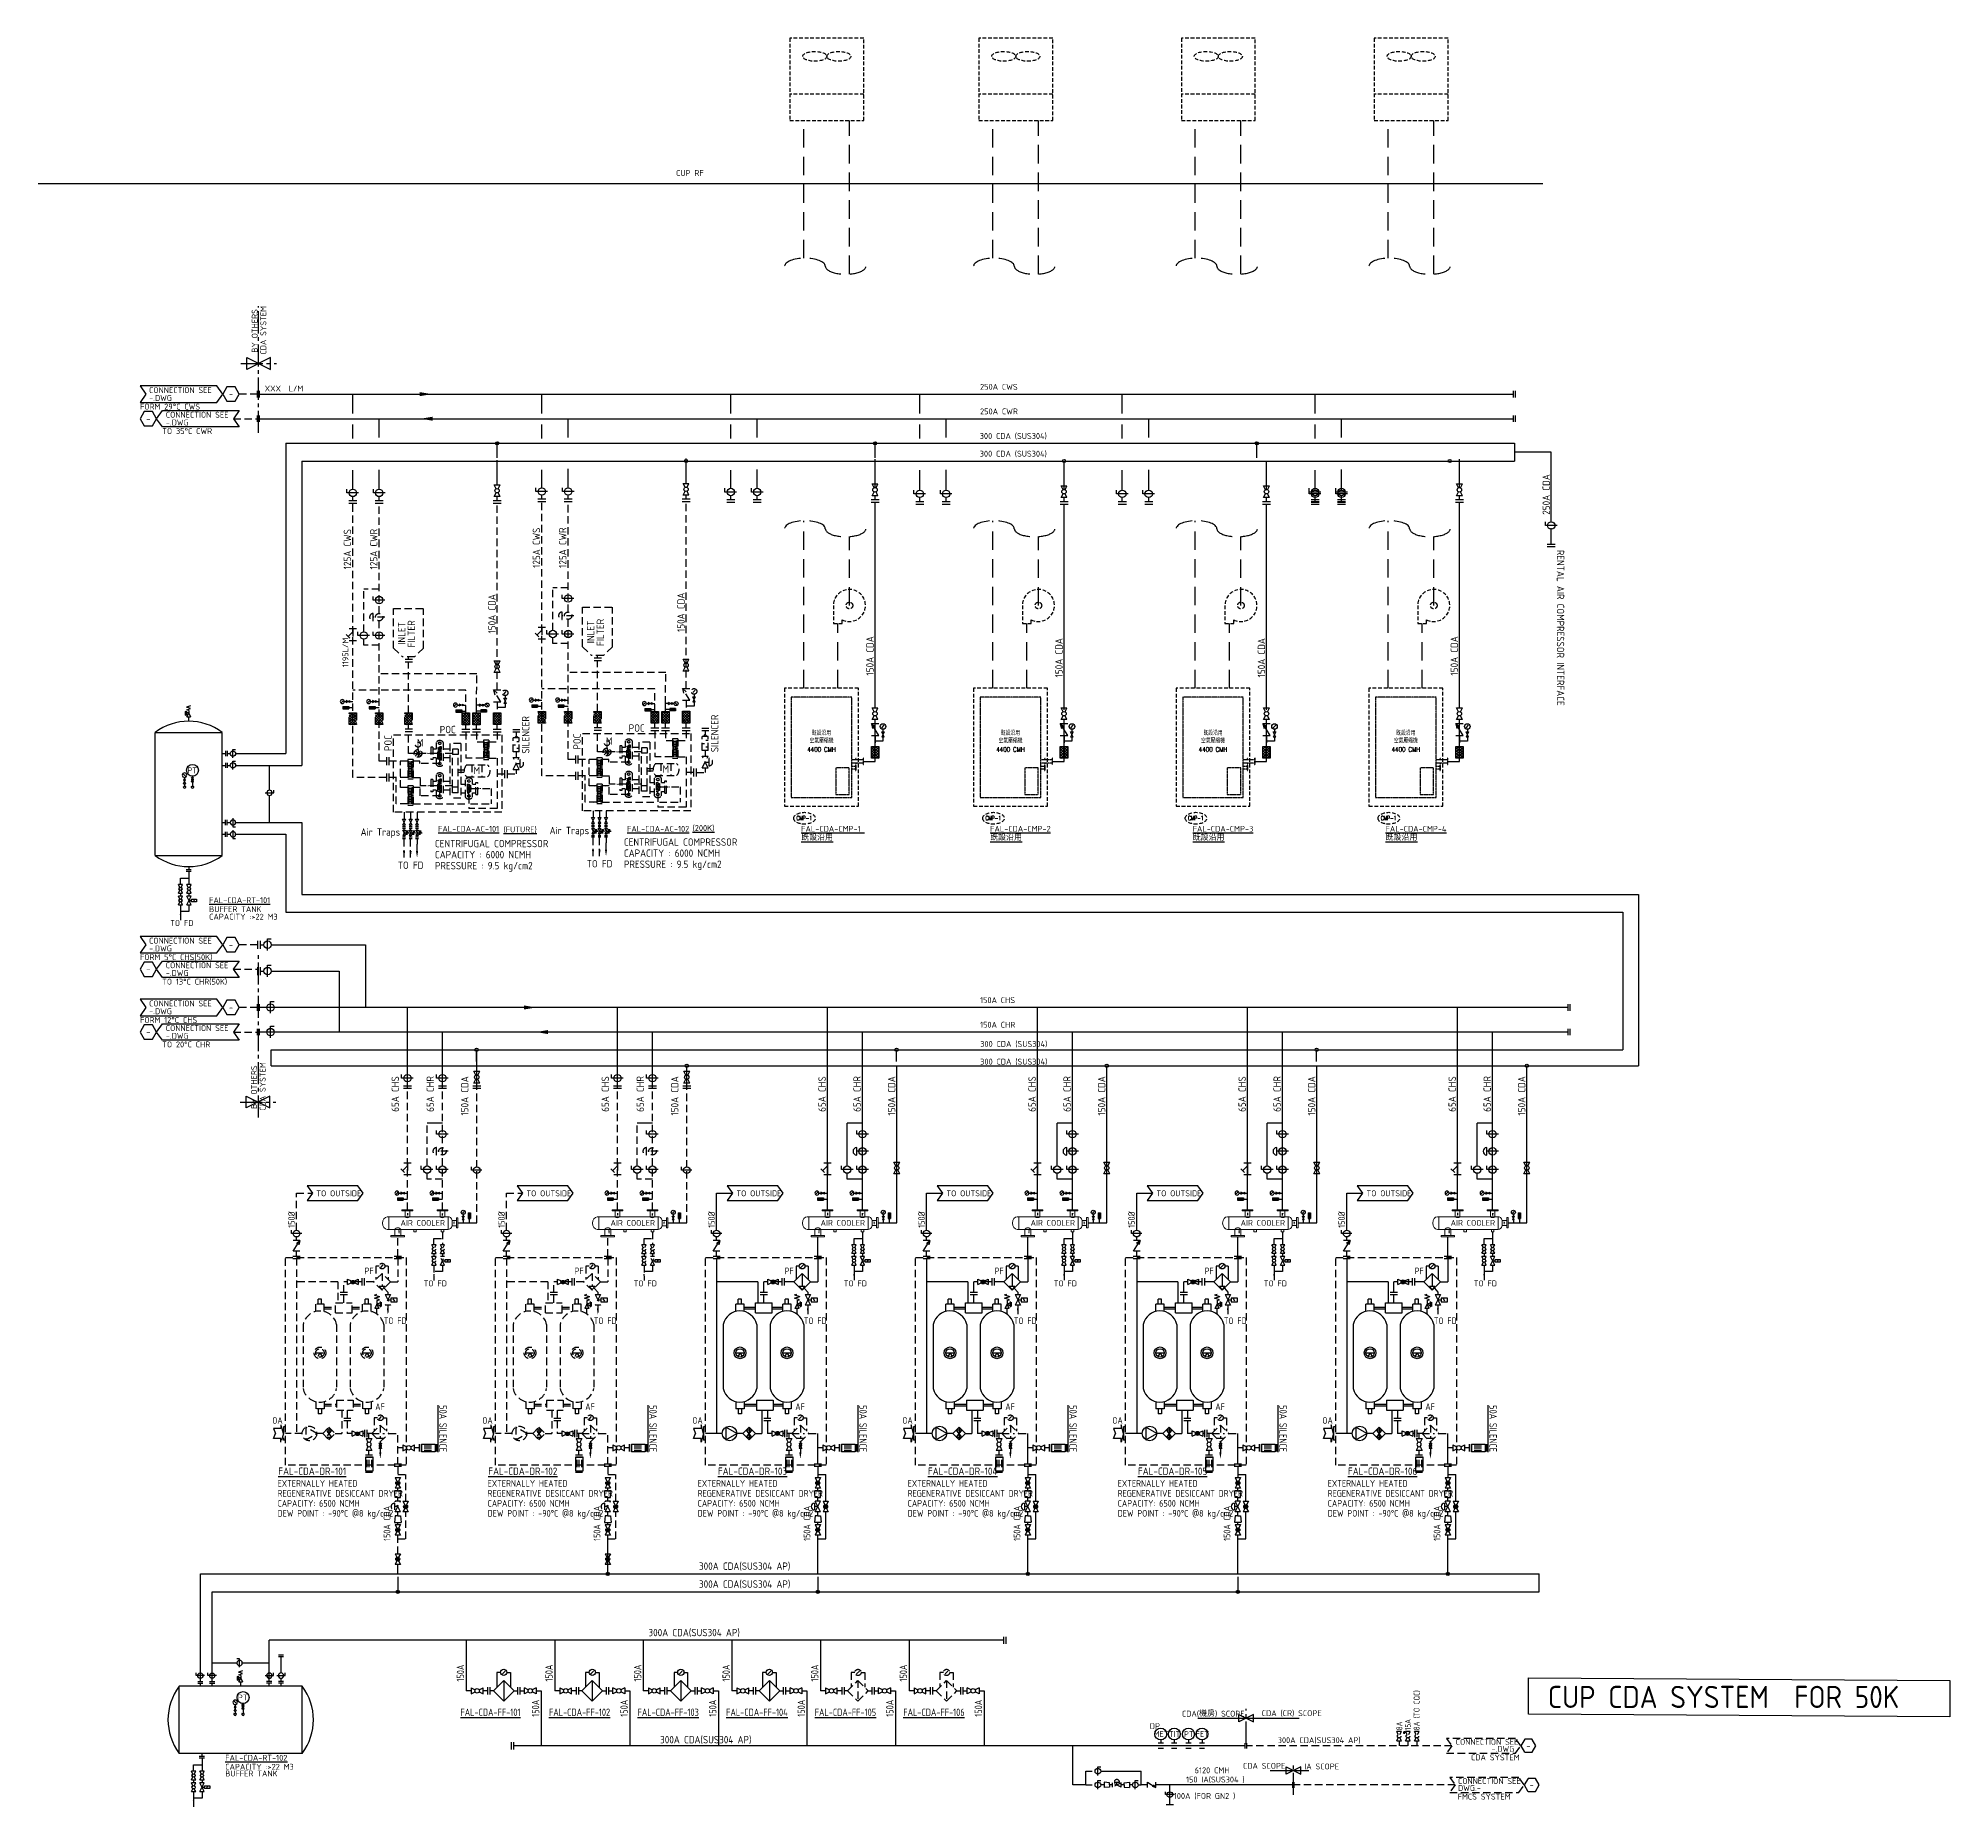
# Model space of a CAD drawing. Header units: millimetres. Extents: x -418 to 883, y -30 to 1351.
# Drawn here: x -56 to 591, y 752 to 1351 of the extents above; entities that cross this region are included whole.
import ezdxf
from ezdxf.enums import TextEntityAlignment as Align

# ---------------------------------------------------------------- set-up
doc = ezdxf.new("R2010")
doc.units = ezdxf.units.MM
doc.header["$LTSCALE"] = 10
for name, pattern in [('CENTER2', [1.125, 0.75, -0.125, 0.125, -0.125]), ('HIDDEN', [0.375, 0.25, -0.125]), ('HIDDEN2', [0.1875, 0.125, -0.0625]), ('PHANTOM', [2.5, 1.25, -0.25, 0.25, -0.25, 0.25, -0.25])]:
    doc.linetypes.add(name, pattern=pattern)
for name, color, linetype in [('00-1期設備+2A設備', 9, 'Continuous'), ('DETL-TXT', 4, 'Continuous'), ('G-SCOPE-MARK', 4, 'PHANTOM'), ('G-SCOPE-TEXT', 3, 'Continuous'), ('g-ttlb', 4, 'Continuous'), ('M-CWTR-VAVE', 2, 'Continuous'), ('m-eqpm-txt', 4, 'Continuous'), ('M6-F01$0$M-CWTR-VAVE', 3, 'Continuous'), ('U-CDA-EQ', 22, 'Continuous'), ('U-CDA-EQ-P2', 9, 'Continuous'), ('U-CDA-EQ-TXT', 4, 'Continuous'), ('U-CDA-EXISTING', 1, 'HIDDEN2'), ('U-CDA-PIPE', 203, 'Continuous'), ('U-CDA-TXT', 3, 'Continuous'), ('U-CDA-TXT-01', 3, 'Continuous'), ('U-CDA-V', 2, 'Continuous'), ('U-CH-PIPE', 130, 'Continuous'), ('U-CH-TXT', 3, 'Continuous'), ('U-CH-V', 2, 'Continuous'), ('U-CHW-S-PIPE', 152, 'Continuous'), ('U-CW-TXT', 3, 'Continuous'), ('U-CW-V', 3, 'Continuous'), ('U-PCW-PIPE', 220, 'Continuous'), ('U-PCW-TXT', 4, 'Continuous'), ('U-PCW-VALVE', 2, 'Continuous'), ('utility', 1, 'Continuous')]:
    doc.layers.add(name, color=color, linetype=linetype)
doc.styles.add('AA-TXT', font='isocp.shx', dxfattribs={"bigfont": 'chineset.shx'})
doc.styles.add('CHINA', font='simplex.shx', dxfattribs={"width": 0.8, "bigfont": 'china.shx'})
doc.styles.add('SIMPLEX', font='simplex.shx', dxfattribs={"width": 0.6})
doc.styles.get("Standard").update_dxf_attribs({"font": 'txt.shx', "bigfont": 'chineset.shx'})

msp = doc.modelspace()

# ---------------------------------------------------------------- texts
at = {"color": 252, "linetype": 'HIDDEN', "style": 'AA-TXT'}
for s, height, p in [('TO OUTSIDE', 2, (38.12, 958.63)), ('TO OUTSIDE', 2, (109.26, 958.63)), ('TO FD', 2, (74.48, 928.12)), ('TO FD', 2, (145.61, 928.12)), ('%%UFAL-CDA-DR-101', 2.5, (25.25, 864.25)), ('%%UFAL-CDA-DR-102', 2.5, (96.38, 864.25))]:
    msp.add_text(s, height=height, dxfattribs=at).set_placement(p)
at = {"color": 252, "linetype": 'HIDDEN', "style": 'AA-TXT', "width": 0.8}
for p in [(30.83, 947.98), (101.97, 947.98)]:
    msp.add_text('150%%C', height=2.25, rotation=90, dxfattribs=at).set_placement(p)
for s, p in [('PF', (54.45, 932.23)), ('PF', (125.59, 932.23)), ('TO FD', (60.95, 915.34)), ('TO FD', (132.09, 915.34)), ('OA', (23.2, 881.57)), ('OA', (94.34, 881.57)), ('EXTERNALLY HEATED', (24.99, 860.23)), ('EXTERNALLY HEATED', (96.13, 860.23)), ('REGENERATIVE DESICCANT DRYER', (24.99, 856.86)), ('CAPACITY: 6500 NCMH', (24.99, 853.48)), ('REGENERATIVE DESICCANT DRYER', (96.13, 856.86)), ('CAPACITY: 6500 NCMH', (96.13, 853.48)), ('DEW POINT : -90%%DC @8 kg/cm2', (24.99, 850.11)), ('DEW POINT : -90%%DC @8 kg/cm2', (96.13, 850.11))]:
    msp.add_text(s, height=2.25, dxfattribs=at).set_placement(p)
for p in [(59.7, 887.36), (130.83, 887.36)]:
    msp.add_text('AF', height=2.25, dxfattribs=at).set_placement(p, align=Align.MIDDLE_CENTER)
for p in [(62.05, 847.8), (133.19, 847.8)]:
    msp.add_text('150A CDA', height=2.25, rotation=90, dxfattribs=at).set_placement(p, align=Align.MIDDLE_CENTER)
at = {"layer": '00-1期設備+2A設備', "color": 1, "style": 'AA-TXT', "width": 0.8}
msp.add_text('%%U50A SILENCE', height=2.5, rotation=270, dxfattribs=at).set_placement((435.47, 887.85))
at = {"layer": 'DETL-TXT', "style": 'AA-TXT'}
for s, p in [('CONNECTION SEE', (-18.52, 1230.74)), ('-.DWG', (-18.52, 1228.1)), ('CONNECTION SEE', (-12.86, 1222.41)), ('-.DWG', (-12.86, 1219.77)), ('-.DWG', (-18.54, 1041.59)), ('CONNECTION SEE', (-18.54, 1044.23)), ('CONNECTION SEE', (-12.88, 1035.9)), ('-.DWG', (-12.88, 1033.26)), ('CONNECTION SEE', (-18.52, 1022.96)), ('-.DWG', (-18.52, 1020.32)), ('CONNECTION SEE', (-12.86, 1014.62)), ('-.DWG', (-12.86, 1011.98))]:
    msp.add_text(s, height=2, dxfattribs=at).set_placement(p)
for p in [(9.22, 1230.38), (-18.78, 1222.05), (9.2, 1043.87), (-18.8, 1035.54), (9.22, 1022.6), (-18.78, 1014.27)]:
    msp.add_text('-', height=2, dxfattribs=at).set_placement(p, align=Align.MIDDLE)
at = {"layer": 'G-SCOPE-TEXT', "style": 'AA-TXT'}
for s, p in [('CDA(機房) SCOPE', (331.3, 783.35)), ('CDA (CR) SCOPE', (358.35, 783.52)), ('IA SCOPE', (372.77, 765.47))]:
    msp.add_text(s, height=2, dxfattribs=at).set_placement(p, align=Align.MIDDLE_LEFT)
msp.add_text('CDA SCOPE', height=2, rotation=360, dxfattribs=at).set_placement((352, 765.68), align=Align.MIDDLE_LEFT)
at = {"layer": 'm-eqpm-txt', "style": 'AA-TXT'}
for s, height, p in [('%%UFAL-CDA-AC-101', 2, (79.36, 1082.12)), ('%%U(FUTURE)', 2, (101.54, 1081.89)), ('%%UFAL-CDA-AC-102', 2, (143.37, 1082.12)), ('%%U(200K)', 2, (165.55, 1082.39)), ('%%UFAL-CDA-CMP-1 ', 2, (202.34, 1082.12)), ('%%U既設沿用', 2, (202.34, 1079.16)), ('%%UFAL-CDA-CMP-2', 2, (266.35, 1082.12)), ('%%U既設沿用', 2, (266.35, 1079.16)), ('%%UFAL-CDA-CMP-3', 2, (334.95, 1082.12)), ('%%U既設沿用', 2, (334.95, 1079.16)), ('%%UFAL-CDA-CMP-4', 2, (400.27, 1082.12)), ('%%U既設沿用', 2, (400.27, 1079.16)), ('%%UFAL-CDA-RT-101', 2, (1.81, 1057.94)), ('%%UFAL-CDA-DR-103', 2.5, (174.14, 864.25)), ('%%UFAL-CDA-DR-104', 2.5, (245.28, 864.25)), ('%%UFAL-CDA-DR-105', 2.5, (316.41, 864.25)), ('%%UFAL-CDA-DR-106', 2.5, (387.55, 864.25)), ('%%UFAL-CDA-RT-102', 2, (7.26, 767.41))]:
    msp.add_text(s, height=height, dxfattribs=at).set_placement(p)
at = {"layer": 'm-eqpm-txt', "style": 'AA-TXT', "width": 0.8}
for s, p in [('%%UFAL-CDA-FF-101', (86.93, 782.58)), ('%%UFAL-CDA-FF-102', (116.93, 782.58)), ('%%UFAL-CDA-FF-103', (146.93, 782.58)), ('%%UFAL-CDA-FF-104', (176.93, 782.58)), ('%%UFAL-CDA-FF-105', (206.93, 782.58)), ('%%UFAL-CDA-FF-106', (236.93, 782.58))]:
    msp.add_text(s, height=2.5, dxfattribs=at).set_placement(p)
at = {"layer": 'U-CDA-EQ-TXT', "color": 3, "style": 'AA-TXT'}
for s, p in [('BUFFER TANK', (1.81, 1054.91)), ('CAPACITY :>22 M3', (1.81, 1052.34)), ('CAPACITY :>22 M3', (7.26, 764.36)), ('BUFFER TANK', (7.26, 762.08))]:
    msp.add_text(s, height=2, dxfattribs=at).set_placement(p)
at = {"layer": 'U-CDA-PIPE', "color": 1, "linetype": 'HIDDEN', "style": 'AA-TXT', "width": 0.8}
for s, p in [('8A (TO CQC)', (411.8, 777.74)), ('8A', (405.95, 777.74)), ('15A', (408.85, 777.74))]:
    msp.add_text(s, height=2, rotation=90, dxfattribs=at).set_placement(p)
at = {"layer": 'U-CDA-PIPE', "color": 1, "linetype": 'HIDDEN', "style": 'AA-TXT'}
for s, p in [('300A CDA(SUS304 AP)', (363.76, 773.38)), ('CONNECTION SEE', (424.05, 772.8)), ('-.DWG', (436.15, 770.43)), ('CDA SYSTEM', (429.22, 767.53)), ('CONNECTION SEE', (424.82, 759.54)), ('DWG.-', (424.82, 757.16)), ('FMCS SYSTEM', (424.7, 754.26))]:
    msp.add_text(s, height=2, dxfattribs=at).set_placement(p)
for p in [(448.66, 772.48), (449.79, 759.21)]:
    msp.add_text('-', height=2, dxfattribs=at).set_placement(p, align=Align.MIDDLE)
at = {"layer": 'U-CDA-TXT', "style": 'AA-TXT'}
for s, height, p in [('300A CDA(SUS304 AP)', 2.5, (167.73, 832.08)), ('300A CDA(SUS304 AP)', 2.5, (167.73, 826.01)), ('300A CDA(SUS304 AP)', 2.5, (150.62, 809.59)), ('CUP CDA SYSTEM  FOR 50K ', 7.5, (455.23, 785.28)), ('300A CDA(SUS304 AP)', 2.5, (154.56, 773.3)), ('150 IA(SUS304 )', 2, (332.7, 760.04)), ('100A (FOR GN2 )', 2, (328.56, 754.48))]:
    msp.add_text(s, height=height, dxfattribs=at).set_placement(p)
at = {"layer": 'U-CDA-TXT-01', "style": 'AA-TXT'}
for s, p in [('CUP RF', (159.98, 1304.29)), ('250A CWS ', (262.93, 1231.86)), ('FORM 29%%DC CWS', (-21.58, 1225.16)), ('250A CWR ', (262.93, 1223.53)), ('TO 35%%DC CWR', (-14.08, 1216.86)), ('300 CDA (SUS304)', (262.82, 1215.2)), ('300 CDA (SUS304)', (262.82, 1209.2)), ('FORM 5%%DC CHS(50K)', (-21.6, 1038.65)), ('TO 13%%DC CHR(50K)', (-14.1, 1030.35)), ('150A CHS ', (262.93, 1024.08)), ('FORM 12%%DC CHS', (-21.58, 1017.37)), ('150A CHR ', (262.93, 1015.74)), ('TO 20%%DC CHR', (-14.08, 1009.08)), ('300 CDA (SUS304)', (262.99, 1009.25)), ('300 CDA (SUS304)', (262.99, 1003.25))]:
    msp.add_text(s, height=2, dxfattribs=at).set_placement(p)
for s, p in [('BY OTHERS', (17.24, 1244.43)), ('CDA SYSTEM', (20.17, 1243.78)), ('BY OTHERS', (17.01, 988.24)), ('CDA SYSTEM', (19.94, 987.6))]:
    msp.add_text(s, height=2, rotation=90, dxfattribs=at).set_placement(p, align=Align.MIDDLE_LEFT)
for s, rotation, p in [('250A CDA', 90, (454.69, 1196.39)), ('RENTAL AIR COMPRESSOR INTERFACE', 270, (459.54, 1151.23)), ('150A CDA', 90, (225.64, 1141.7)), ('150A CDA', 90, (289.65, 1141.06)), ('150A CDA', 90, (358.25, 1141.06)), ('150A CDA', 90, (423.56, 1141.7))]:
    msp.add_text(s, height=2.5, rotation=rotation, dxfattribs=at).set_placement(p, align=Align.MIDDLE_CENTER)
for s, p in [('65A CHS', (66.1, 987.25)), ('65A CHR', (77.95, 987.23)), ('150A CDA', (89.64, 985.97)), ('65A CHS', (137.24, 987.25)), ('65A CHR', (149.09, 987.23)), ('150A CDA', (160.77, 985.97))]:
    msp.add_text(s, height=2.5, rotation=90, dxfattribs=at).set_placement(p)
at = {"layer": 'U-CDA-V', "style": 'AA-TXT'}
for s, p in [('DP', (322.16, 779.13)), ('MET', (324.25, 776.46)), ('TIT', (328.84, 776.46)), ('PT', (333.63, 776.46)), ('FET', (338.22, 776.46))]:
    msp.add_text(s, height=2, dxfattribs=at).set_placement(p, align=Align.MIDDLE)
at = {"layer": 'U-CH-TXT', "style": 'AA-TXT'}
msp.add_text('TO FD', height=2, dxfattribs=at).set_placement((-11.38, 1050.18))
at = {"layer": 'U-CW-TXT', "style": 'AA-TXT', "width": 0.8}
for p in [(88.19, 794.23), (118.19, 794.23), (148.19, 794.23), (178.19, 794.23), (208.19, 794.23), (238.19, 794.23), (113.62, 782.33), (143.62, 782.33), (173.62, 782.33), (203.62, 782.33), (233.62, 782.33), (263.62, 782.33)]:
    msp.add_text('150A ', height=2.5, rotation=90, dxfattribs=at).set_placement(p)
at = {"layer": 'U-PCW-VALVE', "style": 'AA-TXT'}
for p in [(-3.93, 1102.94), (13.19, 788.83)]:
    msp.add_text('PT', height=2, dxfattribs=at).set_placement(p, align=Align.MIDDLE)
at = {"layer": 'utility', "style": 'AA-TXT'}
for s, p in [('XXX  L/M', (20.64, 1232.28)), ('6120 CMH', (335.62, 764.16))]:
    msp.add_text(s, height=2, dxfattribs=at).set_placement(p, align=Align.MIDDLE_LEFT)
msp.add_text('1195L/M', height=2, rotation=90, dxfattribs=at).set_placement((47.97, 1137.89), align=Align.MIDDLE_LEFT)

# ---------------------------------------------------------------- blocks, each defined once
blk = doc.blocks.new('A$C5D640173')
at = {"layer": 'U-CDA-V'}
for p, q in [((0, 0), (0, 2.72)), ((0.88, 0), (0.88, 2.72))]:
    blk.add_line(p, q, dxfattribs=at)
blk = doc.blocks.new('A$C05D23F1C')
at = {"layer": 'U-CW-V', "color": 2}
for p, q in [((1.25, 0), (1.25, 3.95)), ((1.25, 3.95), (2.5, 3.95))]:
    blk.add_line(p, q, dxfattribs=at)
blk.add_circle((1.25, 1.98), 1.25, dxfattribs=at)
blk = doc.blocks.new('A$C66643FB5')
at = {"layer": 'U-CW-V', "color": 2}
for p, q in [((1.56, 3.5), (0.56, 1.5)), ((1.56, 1.5), (0.56, 3.5)), ((0.56, 3.5), (1.56, 3.5)), ((1.56, 1.5), (0.56, 1.5)), ((0.6, 5.11), (1.52, 6.03)), ((1.06, 4.51), (1.06, 3.5)), ((1.06, 1.5), (1.06, 0))]:
    blk.add_line(p, q, dxfattribs=at)
blk.add_circle((1.06, 5.57), 1.06, dxfattribs=at)
blk = doc.blocks.new('A$C365B31E3')
at = {"layer": 'U-CH-V'}
h = blk.add_hatch(dxfattribs=at)
h.set_pattern_fill('ANSI37', color=2, scale=5, style=0)
h.set_pattern_definition([(45, (-252.0458, -353.4498), (-0.4419417, 0.4419417), []), (135, (-252.0458, -353.4498), (-0.4419417, -0.4419417), [])])
h.paths.add_polyline_path([(0, 2.5), (4, 2.5), (4, 0), (0, 0)])
at = {"layer": 'U-CH-V', "color": 2}
for p, q in [((0, 2.5), (4, 2.5)), ((0, 0), (0, 2.5)), ((4, 0), (0, 0)), ((4, 2.5), (4, 0))]:
    blk.add_line(p, q, dxfattribs=at)
blk = doc.blocks.new('A$C63832B58')
at = {"layer": 'U-CH-V'}
for p, q in [((-0.6, 2.6), (-0.6, -0.5)), ((-0.6, 2.6), (-0.6, -0.5)), ((-0.6, 2.6), (0.6, 2.6)), ((-0.6, 2.6), (0.6, 2.6)), ((-0.3, 2.1), (0.3, 2.1)), ((-0.3, 2.1), (0.3, 2.1)), ((-0.3, 1.6), (0.3, 1.6)), ((-0.3, 1.6), (0.3, 1.6)), ((-0.3, 1.1), (0.3, 1.1)), ((-0.3, 1.1), (0.3, 1.1)), ((-0.3, 0.6), (0.3, 0.6)), ((-0.3, 0.6), (0.3, 0.6)), ((0, 2.3), (0, 0.2)), ((0, 2.3), (0, 0.2)), ((0.6, 2.6), (0.6, -0.5)), ((0.6, 2.6), (0.6, -0.5)), ((-0.6, -0.5), (0.6, -0.5)), ((-0.6, -0.5), (0.6, -0.5)), ((0, -0.5), (0, -2.7)), ((0, -0.5), (0, -2.7))]:
    blk.add_line(p, q, dxfattribs=at)
blk.add_circle((0, 0), 0.223, dxfattribs=at)
blk.add_circle((0, 0), 0.223, dxfattribs=at)
blk = doc.blocks.new('A$Ce43be265')
at = {"linetype": 'HIDDEN'}
h = blk.add_hatch(dxfattribs=at)
h.set_pattern_fill('ANSI37', color=252, scale=5, angle=-90, style=0)
h.set_pattern_definition([(315, (-350.45856, 305.08475), (0.4419417, 0.4419417), []), (45, (-350.45856, 305.08475), (-0.4419417, 0.4419417), [])])
h.paths.add_polyline_path([(5.5, 53.04), (5.5, 49.04), (2.99, 49.04), (2.99, 53.04)])
h = blk.add_hatch(dxfattribs=at)
h.set_pattern_fill('ANSI37', color=252, scale=5, angle=-90, style=0)
h.set_pattern_definition([(315, (-341.54004, 305.08475), (0.4419417, 0.4419417), []), (45, (-341.54004, 305.08475), (-0.4419417, 0.4419417), [])])
h.paths.add_polyline_path([(14.41, 53.04), (14.41, 49.04), (11.91, 49.04), (11.91, 53.04)])
h = blk.add_hatch(dxfattribs=at)
h.set_pattern_fill('ANSI37', color=252, scale=5, angle=-90, style=0)
h.set_pattern_definition([(315, (-331.60216, 305.08475), (0.4419417, 0.4419417), []), (45, (-331.60216, 305.08475), (-0.4419417, 0.4419417), [])])
h.paths.add_polyline_path([(24.35, 53.04), (24.35, 49.04), (21.85, 49.04), (21.85, 53.04)])
at = {"color": 252, "linetype": 'HIDDEN'}
for p, q in [((4.24, 31.17), (4.24, 124.1)), ((13.18, 86.7), (13.18, 124.1)), ((53.1, 60.8), (53.1, 124.1)), ((7.97, 80.49), (7.97, 94.93)), ((13.16, 94.93), (7.97, 94.93)), ((11.19, 84.2), (11.19, 86.71)), ((15.14, 85.45), (11.19, 85.45)), ((13.16, 36.69), (13.16, 84.2)), ((18, 88.33), (28.2, 88.33)), ((18, 74.95), (18, 88.33)), ((28.2, 74.95), (28.2, 88.33)), ((2.01, 79.57), (3.28, 78.31)), ((2.01, 79.57), (3.28, 78.31)), ((4.23, 80.53), (2.64, 78.94)), ((5.48, 81.44), (3.01, 81.44)), ((4.23, 81.44), (4.23, 77.44)), ((7.97, 75.98), (7.97, 77.99)), ((5.48, 77.44), (3.01, 77.44)), ((13.16, 75.98), (7.97, 75.98)), ((18, 74.95), (21.1, 71.97)), ((25.1, 71.97), (21.1, 71.97)), ((23.1, 71.07), (23.1, 71.97)), ((28.2, 74.95), (25.1, 71.97)), ((46.22, 66.24), (13.16, 66.24)), ((24.46, 71.07), (21.74, 71.07)), ((24.46, 70.18), (21.74, 70.18)), ((23.1, 53.04), (23.1, 70.18)), ((46.16, 55.63), (46.22, 66.24)), ((42.56, 60.72), (4.24, 60.72)), ((42.56, 53), (42.56, 60.72)), ((51.85, 60.8), (53.13, 59.68)), ((51.85, 60.8), (52.29, 59.15)), ((51.85, 60.8), (54.35, 60.8)), ((54.35, 56.8), (51.85, 60.8)), ((55.39, 59.4), (56.21, 60.22)), ((55.8, 58.86), (55.8, 57.96)), ((2.99, 49.04), (2.99, 53.04)), ((2.99, 53.04), (5.5, 53.04)), ((5.5, 53.04), (5.5, 49.04)), ((11.91, 49.04), (11.91, 53.04)), ((11.91, 53.04), (14.41, 53.04)), ((14.41, 53.04), (14.41, 49.04)), ((21.85, 49.04), (21.85, 53.04)), ((21.85, 53.04), (24.35, 53.04)), ((24.35, 53.04), (24.35, 49.04)), ((46.16, 53), (46.16, 55.63)), ((51.85, 56.8), (54.35, 56.8)), ((53.1, 56.8), (53.1, 53.05)), ((55.8, 54.82), (53.1, 54.82)), ((56.24, 57.96), (55.35, 56.17)), ((56.24, 56.17), (55.35, 57.96)), ((55.35, 57.96), (56.24, 57.96)), ((56.24, 56.17), (55.35, 56.17)), ((55.8, 56.17), (55.8, 54.82)), ((5.5, 49.04), (2.99, 49.04)), ((14.41, 49.04), (11.91, 49.04)), ((24.46, 47.48), (21.74, 47.48)), ((24.46, 46.6), (21.74, 46.6)), ((24.35, 49.04), (21.85, 49.04)), ((23.1, 47.48), (23.1, 49.04)), ((23.1, 39.29), (23.1, 46.6)), ((42.56, 47.29), (42.56, 49)), ((42.56, 46.46), (42.56, 37.65)), ((46.16, 47.29), (46.16, 49)), ((46.16, 46.46), (46.16, 43.17)), ((53.1, 47.34), (53.1, 49.05)), ((53.1, 46.46), (53.1, 43.17)), ((58.4, 47.36), (60.83, 47.36)), ((58.4, 46.57), (60.83, 46.57)), ((59.61, 46.57), (59.61, 45.18)), ((23.1, 39.29), (23.1, 44.4)), ((25.01, 39.29), (23.1, 39.29)), ((32.83, 39.29), (24.02, 39.29)), ((25.01, 39.29), (27.64, 39.29)), ((25.4, 40.22), (27.26, 38.36)), ((25.4, 38.36), (27.26, 40.22)), ((26.33, 40.6), (26.33, 41.41)), ((26.33, 40.6), (26.33, 37.97)), ((30.71, 41.37), (30.71, 37.2)), ((31.3, 41.37), (30.71, 41.37)), ((31.3, 41.37), (31.3, 37.2)), ((32.49, 40.78), (31.3, 40.78)), ((32.49, 43.04), (32.49, 40.78)), ((33.08, 37.36), (33.08, 41.21)), ((34.28, 39.29), (33.08, 39.29)), ((34.28, 41.55), (33.68, 41.55)), ((34.28, 41.23), (33.85, 41.23)), ((34.28, 40.75), (33.85, 40.75)), ((34.28, 40.27), (33.85, 40.27)), ((34.28, 39.79), (33.85, 39.79)), ((34.28, 37.03), (34.28, 41.55)), ((38.04, 39.29), (34.28, 39.29)), ((34.86, 43.04), (34.86, 35.54)), ((37.11, 40.78), (34.86, 40.78)), ((37.11, 42.59), (37.11, 24.1)), ((40.84, 42.59), (37.11, 42.59)), ((39.91, 40.73), (38.04, 40.73)), ((38.04, 40.73), (38.04, 38.87)), ((38.04, 27.82), (38.04, 38.87)), ((39.91, 38.87), (38.04, 38.87)), ((39.91, 40.73), (39.91, 38.87)), ((39.91, 27.82), (39.91, 38.87)), ((40.84, 42.59), (40.84, 24.1)), ((46.34, 43.17), (48.46, 43.17)), ((48.46, 43.76), (48.46, 37.06)), ((50.32, 43.76), (48.46, 43.76)), ((48.46, 43.17), (50.32, 42.62)), ((50.32, 43.17), (48.46, 42.62)), ((50.32, 42.62), (48.46, 42.06)), ((48.46, 42.62), (50.32, 42.06)), ((48.46, 42.06), (50.32, 41.51)), ((50.32, 42.06), (48.46, 41.51)), ((50.32, 41.51), (48.46, 40.96)), ((48.46, 41.51), (50.32, 40.96)), ((48.46, 40.96), (50.32, 40.41)), ((50.32, 40.96), (48.46, 40.41)), ((50.32, 40.41), (48.46, 39.86)), ((48.46, 40.41), (50.32, 39.86)), ((48.46, 39.86), (50.32, 39.3)), ((50.32, 39.86), (48.46, 39.3)), ((50.32, 39.3), (48.46, 38.75)), ((48.46, 39.3), (50.32, 38.75)), ((50.32, 43.76), (50.32, 37.06)), ((50.32, 43.17), (53.1, 43.17)), ((60.62, 44.53), (58.6, 44.53)), ((58.6, 39.82), (58.6, 44.53)), ((58.6, 42.17), (59.4, 42.17)), ((60.62, 39.82), (58.6, 39.82)), ((59.01, 44.53), (59.61, 45.18)), ((59.59, 39.82), (59.59, 37.86)), ((60.22, 44.53), (59.61, 45.18)), ((59.78, 43.29), (60.62, 43.29)), ((59.78, 41.06), (60.62, 41.06)), ((60.62, 39.82), (60.62, 44.53)), ((15.61, 36.69), (13.16, 36.69)), ((22.83, 36.69), (16.49, 36.69)), ((20.34, 27.76), (20.34, 36.69)), ((22.83, 37.28), (22.83, 30.58)), ((24.69, 37.28), (22.83, 37.28)), ((24.69, 36.69), (22.83, 36.14)), ((22.83, 36.69), (24.69, 36.14)), ((22.83, 36.14), (24.69, 35.59)), ((24.69, 36.14), (22.83, 35.59)), ((24.69, 35.59), (22.83, 35.03)), ((22.83, 35.59), (24.69, 35.03)), ((22.83, 35.03), (24.69, 34.48)), ((24.69, 35.03), (22.83, 34.48)), ((24.69, 34.48), (22.83, 33.93)), ((22.83, 34.48), (24.69, 33.93)), ((22.83, 33.93), (24.69, 33.38)), ((24.69, 33.93), (22.83, 33.38)), ((24.69, 33.38), (22.83, 32.83)), ((22.83, 33.38), (24.69, 32.83)), ((22.83, 32.83), (24.69, 32.27)), ((24.69, 32.83), (22.83, 32.27)), ((24.69, 37.28), (24.69, 30.58)), ((26.94, 36.69), (24.69, 36.69)), ((26.94, 35.84), (26.94, 36.69)), ((33.68, 35.84), (26.94, 35.84)), ((31.3, 37.2), (30.71, 37.2)), ((32.49, 37.8), (31.3, 37.8)), ((32.49, 37.8), (32.49, 35.54)), ((33.68, 36.27), (33.68, 37.03)), ((34.28, 37.03), (33.68, 37.03)), ((34.28, 38.79), (33.85, 38.79)), ((34.28, 38.31), (33.85, 38.31)), ((34.28, 37.83), (33.85, 37.83)), ((34.28, 37.35), (33.85, 37.35)), ((37.11, 37.8), (34.86, 37.8)), ((39.91, 33.72), (41.97, 33.72)), ((39.91, 32.91), (41.97, 32.91)), ((48.46, 37.65), (42.56, 37.65)), ((42.79, 35.39), (49.9, 35.39)), ((44.52, 35.39), (44.52, 31.31)), ((48.46, 37.65), (46.34, 37.65)), ((47.98, 35.39), (47.98, 31.31)), ((48.46, 38.75), (50.32, 38.2)), ((50.32, 38.75), (48.46, 38.2)), ((50.32, 38.2), (48.46, 37.65)), ((48.46, 38.2), (50.32, 37.65)), ((50.32, 37.06), (48.46, 37.06)), ((50.32, 37.65), (53.1, 37.65)), ((53.1, 37.65), (53.1, 20.63)), ((60.59, 33.86), (58.59, 37.86)), ((58.59, 33.86), (60.59, 37.86)), ((58.59, 37.86), (60.59, 37.86)), ((58.59, 33.86), (60.59, 33.86)), ((59.59, 35.86), (60.85, 35.86)), ((59.59, 33.86), (59.59, 32.32)), ((60.59, 37.86), (60.59, 37.86)), ((60.85, 37.11), (60.85, 34.6)), ((15.61, 31.17), (4.24, 31.17)), ((22.83, 31.17), (16.49, 31.17)), ((18.93, 22.24), (18.93, 31.17)), ((22.83, 27.76), (20.34, 27.76)), ((24.69, 32.27), (22.83, 31.72)), ((22.83, 32.27), (24.69, 31.72)), ((22.83, 31.72), (24.69, 31.17)), ((24.69, 31.72), (22.83, 31.17)), ((24.69, 30.58), (22.83, 30.58)), ((22.83, 28.35), (22.83, 21.65)), ((24.69, 28.35), (22.83, 28.35)), ((22.83, 27.76), (24.69, 27.21)), ((24.69, 27.76), (22.83, 27.21)), ((24.69, 27.21), (22.83, 26.65)), ((22.83, 27.21), (24.69, 26.65)), ((22.83, 26.65), (24.69, 26.1)), ((24.69, 26.65), (22.83, 26.1)), ((24.69, 26.1), (22.83, 25.55)), ((22.83, 26.1), (24.69, 25.55)), ((24.69, 31.17), (27.12, 31.17)), ((24.69, 28.35), (24.69, 21.65)), ((27.09, 27.76), (24.69, 27.76)), ((27.09, 24.87), (27.09, 27.76)), ((27.12, 28.33), (27.12, 31.17)), ((32.79, 28.33), (27.12, 28.33)), ((30.71, 30.42), (30.71, 26.25)), ((31.3, 30.42), (30.71, 30.42)), ((31.3, 26.25), (30.71, 26.25)), ((31.3, 30.42), (31.3, 26.25)), ((32.49, 29.82), (31.3, 29.82)), ((32.49, 26.84), (31.3, 26.84)), ((32.49, 32.08), (32.49, 29.82)), ((32.49, 26.84), (32.49, 24.58)), ((33.08, 26.4), (33.08, 30.26)), ((34.28, 28.33), (33.08, 28.33)), ((34.28, 30.59), (33.68, 30.59)), ((33.68, 25.31), (33.68, 26.07)), ((34.28, 26.07), (33.68, 26.07)), ((34.28, 30.27), (33.85, 30.27)), ((34.28, 29.79), (33.85, 29.79)), ((34.28, 29.31), (33.85, 29.31)), ((34.28, 28.83), (33.85, 28.83)), ((34.28, 27.83), (33.85, 27.83)), ((34.28, 27.35), (33.85, 27.35)), ((34.28, 26.87), (33.85, 26.87)), ((34.28, 26.39), (33.85, 26.39)), ((34.28, 26.07), (34.28, 30.59)), ((38.04, 28.33), (34.28, 28.33)), ((34.86, 32.08), (34.86, 24.58)), ((37.11, 29.82), (34.86, 29.82)), ((37.11, 26.84), (34.86, 26.84)), ((39.91, 27.82), (38.04, 27.82)), ((38.04, 25.96), (38.04, 27.82)), ((39.91, 25.96), (38.04, 25.96)), ((39.91, 25.96), (39.91, 27.82)), ((40.84, 28.9), (42.37, 28.9)), ((40.84, 25.92), (42.37, 25.92)), ((42.37, 24.43), (42.37, 30.39)), ((42.79, 31.31), (49.9, 31.31)), ((42.96, 28.9), (42.96, 25.92)), ((42.96, 28.9), (43.56, 28.9)), ((42.96, 28.39), (43.38, 28.39)), ((42.96, 27.9), (43.38, 27.9)), ((42.96, 27.41), (44.15, 27.41)), ((42.96, 26.91), (43.38, 26.91)), ((42.96, 26.43), (43.38, 26.43)), ((42.96, 25.92), (43.56, 25.92)), ((43.56, 25.3), (43.56, 25.92)), ((44.15, 28.56), (44.15, 26.25)), ((44.41, 27.41), (51.13, 27.41)), ((44.74, 28.9), (44.74, 30.39)), ((44.74, 28.9), (45.93, 28.9)), ((44.74, 24.43), (44.74, 25.92)), ((44.74, 25.92), (45.93, 25.92)), ((45.93, 25.32), (45.93, 29.49)), ((45.93, 29.49), (46.53, 29.49)), ((46.53, 25.32), (46.53, 29.49)), ((51.13, 27.41), (51.13, 22.24)), ((55.78, 32.28), (53.1, 32.28)), ((56.66, 32.32), (59.59, 32.32)), ((22.83, 22.24), (18.93, 22.24)), ((22.83, 25.55), (24.69, 25)), ((24.69, 25.55), (22.83, 25)), ((24.69, 25), (22.83, 24.45)), ((22.83, 25), (24.69, 24.45)), ((22.83, 24.45), (24.69, 23.89)), ((24.69, 24.45), (22.83, 23.89)), ((24.69, 23.89), (22.83, 23.34)), ((22.83, 23.89), (24.69, 23.34)), ((22.83, 23.34), (24.69, 22.79)), ((24.69, 23.34), (22.83, 22.79)), ((24.69, 22.79), (22.83, 22.24)), ((22.83, 22.79), (24.69, 22.24)), ((24.69, 21.65), (22.83, 21.65)), ((24.69, 22.24), (42.98, 22.24)), ((33.68, 24.87), (27.09, 24.87)), ((40.84, 24.1), (37.11, 24.1)), ((43.56, 24.87), (43.56, 20.63)), ((53.1, 20.63), (43.56, 20.63)), ((44.13, 22.24), (51.13, 22.24)), ((45.93, 25.32), (46.53, 25.32)), ((22.09, 17.03), (21.09, 15.03)), ((22.09, 15.03), (21.09, 17.03)), ((21.09, 17.03), (22.09, 17.03)), ((22.09, 15.03), (21.09, 15.03)), ((21.09, 14.51), (22.09, 14.51)), ((22.09, 13.89), (21.09, 13.89)), ((22.04, 11.52), (21.14, 13.31)), ((22.04, 13.31), (21.14, 11.52)), ((21.14, 13.31), (22.04, 13.31)), ((21.59, 19.33), (21.59, 17.03)), ((21.59, 14.51), (21.59, 15.03)), ((21.59, 13.31), (21.59, 13.89)), ((22.37, 11.7), (22.53, 13.12)), ((22.69, 11.7), (22.53, 13.12)), ((22.69, 11.7), (22.84, 13.12)), ((23, 12.41), (22.84, 13.12)), ((23.29, 17.03), (24.29, 17.03)), ((24.29, 15.03), (23.29, 17.03)), ((24.29, 17.03), (23.29, 15.03)), ((24.29, 15.03), (23.29, 15.03)), ((23.29, 14.51), (24.29, 14.51)), ((24.29, 13.89), (23.29, 13.89)), ((23.35, 13.31), (24.24, 13.31)), ((24.24, 13.31), (23.35, 11.52)), ((24.24, 11.52), (23.35, 13.31)), ((23.79, 19.33), (23.79, 17.03)), ((23.79, 14.51), (23.79, 15.03)), ((23.79, 13.31), (23.79, 13.89)), ((24.58, 11.7), (24.74, 13.12)), ((24.89, 11.7), (24.74, 13.12)), ((24.89, 11.7), (25.05, 13.12)), ((25.21, 12.41), (25.05, 13.12)), ((26.5, 17.03), (25.5, 15.03)), ((26.5, 15.03), (25.5, 17.03)), ((25.5, 17.03), (26.5, 17.03)), ((26.5, 15.03), (25.5, 15.03)), ((25.5, 14.51), (26.5, 14.51)), ((26.5, 13.89), (25.5, 13.89)), ((26.45, 11.52), (25.55, 13.31)), ((26.45, 13.31), (25.55, 11.52)), ((25.55, 13.31), (26.45, 13.31)), ((26, 19.33), (26, 17.03)), ((26, 14.51), (26, 15.03)), ((26, 13.31), (26, 13.89)), ((26.78, 11.7), (26.94, 13.12)), ((27.1, 11.7), (26.94, 13.12)), ((27.1, 11.7), (27.26, 13.12)), ((27.41, 12.41), (27.26, 13.12)), ((21.09, 11.02), (22.09, 11.02)), ((22.09, 10.4), (21.09, 10.4)), ((22.04, 11.52), (21.14, 11.52)), ((21.59, 12.41), (22.29, 12.41)), ((21.59, 11.02), (21.59, 11.52)), ((21.59, 8.53), (21.59, 10.4)), ((21.59, 3.97), (21.59, 8.53)), ((22.37, 11.7), (22.29, 12.41)), ((23, 12.41), (23.32, 12.41)), ((23.29, 11.02), (24.29, 11.02)), ((24.29, 10.4), (23.29, 10.4)), ((24.24, 11.52), (23.35, 11.52)), ((23.79, 12.41), (24.5, 12.41)), ((23.79, 11.02), (23.79, 11.52)), ((23.79, 3.97), (23.79, 10.4)), ((24.58, 11.7), (24.5, 12.41)), ((25.21, 12.41), (25.52, 12.41)), ((25.5, 11.02), (26.5, 11.02)), ((26.5, 10.4), (25.5, 10.4)), ((26.45, 11.52), (25.55, 11.52)), ((26, 12.41), (26.71, 12.41)), ((26, 11.02), (26, 11.52)), ((26, 10.4), (26, 8.53)), ((26, 6.18), (26, 8.53)), ((26.78, 11.7), (26.71, 12.41)), ((27.41, 12.41), (27.73, 12.41))]:
    blk.add_line(p, q, dxfattribs=at)
blk.add_lwpolyline([(17.99, 19.33), (17.99, 45.56), (54.74, 45.56), (54.74, 19.33)], close=True, dxfattribs=at)
for points in [[(53.1, 45.88, 0, 0.394, 0), (53.1, 44.7, 0, 0, 0)], [(30.71, 39.29, 0, 0.394, 0), (29.52, 39.29, 0, 0, 0)], [(48.46, 43.17, 0, 0.394, 0), (47.28, 43.17, 0, 0, 0)], [(52.32, 43.17, 0, 0.394, 0), (51.14, 43.17, 0, 0, 0)], [(21.09, 36.69, 0, 0.394, 0), (22.27, 36.69, 0, 0, 0)], [(24.69, 36.69, 0, 0.394, 0), (25.87, 36.69, 0, 0, 0)], [(46.34, 37.65, 0, 0.394, 0), (47.52, 37.65, 0, 0, 0)], [(50.32, 37.65, 0, 0.394, 0), (51.5, 37.65, 0, 0, 0)], [(21.09, 27.76, 0, 0.394, 0), (22.27, 27.76, 0, 0, 0)], [(22.83, 31.17, 0, 0.394, 0), (21.64, 31.17, 0, 0, 0)], [(24.69, 27.76, 0, 0.394, 0), (25.87, 27.76, 0, 0, 0)], [(30.75, 28.33, 0, 0.394, 0), (29.57, 28.33, 0, 0, 0)], [(46.53, 27.41, 0, 0.394, 0), (47.71, 27.41, 0, 0, 0)], [(22.83, 22.24, 0, 0.394, 0), (21.64, 22.24, 0, 0, 0)], [(31.02, 22.24, 0, 0.394, 0), (29.84, 22.24, 0, 0, 0)], [(21.59, 3.97, 0, 0.737, 0), (21.59, 6.18, 0, 0, 0)], [(23.79, 3.97, 0, 0.737, 0), (23.79, 6.18, 0, 0, 0)], [(26, 3.97, 0, 0.737, 0), (26, 6.18, 0, 0, 0)]]:
    blk.add_lwpolyline(points, format="xyseb", dxfattribs=at)
for centre, radius in [((13.16, 85.45), 1.25), ((55.8, 59.81), 0.952), ((26.33, 39.29), 1.31), ((26.33, 42.26), 0.845), ((33.68, 42.73), 0.429), ((33.68, 35.84), 0.429), ((33.68, 31.78), 0.429), ((43.56, 29.94), 0.429), ((33.68, 24.88), 0.429), ((43.56, 24.87), 0.429)]:
    blk.add_circle(centre, radius, dxfattribs=at)
for centre, radius, start, end in [((11.19, 85.45), 1.25, 90, 270), ((33.68, 42.17), 1.47, 36.19778, 143.80222), ((33.08, 39.29), 0.253, 90, 270), ((33.15, 41.8), 0.589, 263.79674, 334.70125), ((33.36, 41.86), 0.807, 250.28334, 308.03131), ((33.36, 41.38), 0.807, 250.28334, 308.03131), ((33.36, 40.9), 0.807, 250.28334, 308.03131), ((33.36, 40.42), 0.807, 250.28334, 308.03131), ((33.36, 38.15), 0.807, 51.96869, 109.71666), ((33.68, 36.4), 1.47, 216.19778, 323.80222), ((33.68, 31.22), 1.47, 36.19778, 143.80222), ((33.36, 37.67), 0.807, 51.96869, 109.71666), ((33.36, 37.19), 0.807, 51.96869, 109.71666), ((33.36, 36.71), 0.807, 51.96869, 109.71666), ((33.15, 36.77), 0.589, 25.29875, 96.20326), ((44.82, 33.35), 2.88, 135, 225), ((47.86, 33.35), 2.88, 315, 45), ((60.85, 35.86), 1.26, 270, 90), ((33.08, 28.33), 0.253, 90, 270), ((33.15, 30.84), 0.589, 263.79674, 334.70125), ((33.36, 30.91), 0.807, 250.28334, 308.03131), ((33.36, 30.43), 0.807, 250.28334, 308.03131), ((33.36, 29.95), 0.807, 250.28334, 308.03131), ((33.36, 29.47), 0.807, 250.28334, 308.03131), ((33.36, 27.2), 0.807, 51.96869, 109.71666), ((33.36, 26.72), 0.807, 51.96869, 109.71666), ((33.36, 26.24), 0.807, 51.96869, 109.71666), ((33.36, 25.75), 0.807, 51.96869, 109.71666), ((33.15, 25.82), 0.589, 25.29875, 96.20326), ((43.56, 29.52), 1.47, 36.19778, 143.80222), ((43.88, 29.02), 0.807, 231.96869, 289.71666), ((43.88, 28.54), 0.807, 231.96869, 289.71666), ((43.88, 26.27), 0.807, 70.28334, 128.03131), ((43.88, 25.79), 0.807, 70.28334, 128.03131), ((44.09, 29.15), 0.589, 205.29875, 276.20326), ((44.09, 25.67), 0.589, 83.79674, 154.70125), ((44.15, 27.41), 0.253, 270, 90), ((33.68, 25.45), 1.47, 216.19778, 323.80222), ((43.56, 25.29), 1.47, 216.19778, 323.80222)]:
    blk.add_arc(centre, radius, start, end, dxfattribs=at)
at = {"layer": 'U-CDA-PIPE'}
for p, q in [((53.1, 130.28), (53.1, 138.66)), ((53.1, 124.98), (53.1, 126.28))]:
    blk.add_line(p, q, dxfattribs=at)
at = {"layer": 'U-CDA-V'}
for p, q in [((52.77, 128.95), (52.1, 130.28)), ((52.1, 130.28), (54.1, 130.28)), ((53.44, 128.95), (54.1, 130.28)), ((52.1, 126.28), (52.77, 127.61)), ((54.1, 126.28), (52.1, 126.28)), ((54.1, 126.28), (53.44, 127.61)), ((52.77, 69.37), (52.1, 70.7)), ((52.1, 70.7), (54.1, 70.7)), ((52.1, 66.7), (52.77, 68.03)), ((54.1, 66.7), (52.1, 66.7)), ((53.44, 69.37), (54.1, 70.7)), ((54.1, 66.7), (53.44, 68.03))]:
    blk.add_line(p, q, dxfattribs=at)
for centre in [(53.1, 128.28), (53.1, 68.7)]:
    blk.add_circle(centre, 0.75, dxfattribs=at)
at = {"layer": 'U-CH-PIPE'}
for p, q in [((4.24, 128.78), (4.24, 134.91)), ((13.18, 128.78), (13.18, 135.2)), ((4.24, 124.98), (4.24, 126.18)), ((13.18, 124.98), (13.18, 126.18))]:
    blk.add_line(p, q, dxfattribs=at)
at = {"color": 252, "linetype": 'HIDDEN'}
for name, p, rotation in [('A$C05D23F1C', (15.14, 89.99), 90), ('A$C05D23F1C', (9.94, 77.99), 90), ('A$C05D23F1C', (15.14, 77.99), 90), ('A$C365B31E3', (41.3, 53), 270), ('A$C365B31E3', (44.91, 53), 270), ('A$C365B31E3', (51.85, 53.05), 270), ('A$C5D640173', (43.91, 46.46), 90), ('A$C5D640173', (47.52, 46.46), 90), ('A$C5D640173', (54.46, 46.46), 90), ('A$C5D640173', (16.49, 38.05), 180), ('A$C5D640173', (16.49, 32.53), 180)]:
    blk.add_blockref(name, p, dxfattribs=dict(at, rotation=rotation))
at = {"color": 252, "linetype": 'HIDDEN', "zscale": 0.6399999999999864}
for name, p, xscale, yscale, rotation in [('A$C66643FB5', (4.24, 57.54), -0.6399999999999881, 0.6399999999999881, 90), ('A$C63832B58', (2.52, 54.83), -0.6399999999999881, 0.6399999999999881, 90), ('A$C66643FB5', (13.16, 57.54), -0.6399999999999881, 0.6399999999999881, 90), ('A$C63832B58', (11.44, 54.83), -0.6399999999999881, 0.6399999999999881, 90), ('A$C66643FB5', (42.56, 56.36), -0.6399999999999881, 0.6399999999999881, 90), ('A$C63832B58', (40.84, 53.65), -0.6399999999999881, 0.6399999999999881, 90), ('A$C66643FB5', (46.17, 56.34), 0.6399999999999864, 0.6399999999999864, 270), ('A$C63832B58', (47.89, 53.63), 0.6399999999999864, 0.6399999999999864, 270)]:
    blk.add_blockref(name, p, dxfattribs=dict(at, xscale=xscale, yscale=yscale, rotation=rotation))
at = {"color": 252, "linetype": 'HIDDEN', "xscale": -1}
blk.add_blockref('A$C5D640173', (56.66, 30.92), dxfattribs=at)
at = {"layer": 'U-CDA-V'}
for name, p, rotation in [('A$C05D23F1C', (6.22, 126.28), 90), ('A$C5D640173', (2.88, 124.98), 270), ('A$C05D23F1C', (15.15, 126.28), 90), ('A$C5D640173', (11.82, 124.98), 270), ('A$C5D640173', (51.74, 124.98), 270)]:
    blk.add_blockref(name, p, dxfattribs=dict(at, rotation=rotation))
at = {"color": 252, "linetype": 'HIDDEN', "style": 'AA-TXT'}
for s, p in [('125A CWS', (3.67, 101.64)), ('125A CWR', (12.58, 101.62)), ('FILTER', (25.33, 75.19)), ('INLET', (22.02, 76.12)), ('POC', (17.42, 40.1)), ('SILENCER', (64.06, 39.2))]:
    blk.add_text(s, height=2.5, rotation=90, dxfattribs=at).set_placement(p)
blk.add_text('150A CDA', height=2.5, rotation=90, dxfattribs=at).set_placement((51.38, 86.57), align=Align.MIDDLE_CENTER)
for s, p in [('POC', (33.69, 46.13)), ('M', (25.95, 41.71)), ('M', (45.16, 32.26)), ('Air Traps', (6.89, 11.41)), ('CENTRIFUGAL COMPRESSOR', (32.06, 7.5)), ('TO FD', (19.47, 0.16)), ('CAPACITY : 6000 NCMH', (32.06, 3.75)), ('PRESSURE : 9.5 kg/cm2', (32.06, 0))]:
    blk.add_text(s, height=2.5, dxfattribs=at).set_placement(p)
blk = doc.blocks.new('S-F-80A')
at = {"color": 0, "linetype": 'ByBlock'}
blk.add_lwpolyline([(0, 92.5), (0, -92.5), (18, -92.5), (18, 92.5)], close=True, dxfattribs=at)
blk = doc.blocks.new('S-F-100A')
at = {"color": 0, "linetype": 'ByBlock'}
blk.add_lwpolyline([(0, 105), (0, -105), (18, -105), (18, 105)], close=True, dxfattribs=at)
blk = doc.blocks.new('COMP')
for p, q in [((2432, 1277.15), (2050, 1277.15)), ((2432, 1162.85), (2050, 1162.85))]:
    blk.add_line(p, q)
at = {"color": 0, "linetype": 'ByBlock'}
for p, q in [((2182, 1044.55), (2050, 1044.55)), ((2182, 955.45), (2050, 955.45))]:
    blk.add_line(p, q, dxfattribs=at)
blk.add_lwpolyline([(2050, 0), (2050, 3400), (0, 3400), (0, 0)], close=True, dxfattribs=at)
for points in [[(2200, 1277.15), (2200, 1322.5), (2182, 1322.5), (2182, 1277.15)], [(2182, 1162.85), (2182, 1137.5), (2200, 1137.5), (2200, 1162.85)]]:
    blk.add_lwpolyline(points, dxfattribs=at)
at = {"color": 9, "linetype": 'HIDDEN'}
blk.add_lwpolyline([(1967, 96), (1967, 1006), (1507, 1006), (1507, 96)], close=True, dxfattribs=at)
blk.add_blockref('S-F-100A', (2432, 1220))
at = {"color": 0, "linetype": 'ByBlock'}
blk.add_blockref('S-F-80A', (2182, 1000), dxfattribs=at)
blk = doc.blocks.new('A$Cdcd56458')
at = {"layer": 'U-CDA-EXISTING'}
blk.add_line((26.8, 247.34), (1.8, 247.34), dxfattribs=at)
at = {"layer": 'U-CDA-EXISTING', "ltscale": 5}
for p, q in [((6.49, 191.72), (6.49, 238.34)), ((21.96, 186.35), (21.96, 238.34)), ((6.49, 46.05), (6.49, 102.78)), ((21.96, 74.07), (21.96, 97.41)), ((18.03, 46.05), (18.03, 67.92))]:
    blk.add_line(p, q, dxfattribs=at)
at = {"layer": 'U-CDA-EXISTING'}
for points in [[(1.8, 266.24), (1.8, 238.34), (26.8, 238.34), (26.8, 266.24)], [(0, 46.05), (0, 6.05), (25, 6.05), (25, 46.05)]]:
    blk.add_lwpolyline(points, close=True, dxfattribs=at)
blk.add_lwpolyline([(19.53, 69.21, 3.520459), (16.53, 74.07), (16.53, 67.92), (19.53, 67.92)], format="xyb", close=True, dxfattribs=at)
blk.add_circle((21.96, 74.07), 1.12, dxfattribs=at)
for centre, major_axis, ratio in [((10.22, 260.1), (-4.07, 0), 0.40731), ((18.37, 260.1), (-4.07, 0), 0.40731), ((6.73, 2), (-3.65, 0), 0.5476)]:
    blk.add_ellipse(centre, major_axis=major_axis, ratio=ratio, dxfattribs=at)
at = {"layer": 'U-CDA-EXISTING', "ltscale": 5}
for centre, start_param, end_param in [((6.89, 189.01), 3.141593, 6.283185), ((20.68, 189.01), 0, 3.141593), ((6.89, 100.08), 3.141593, 6.283185), ((20.68, 100.08), 0, 3.141593)]:
    blk.add_ellipse(centre, major_axis=(-6.89, 0), ratio=0.393286, start_param=start_param, end_param=end_param, dxfattribs=at)
at = {"layer": 'U-CDA-EXISTING', "xscale": 0.01, "yscale": 0.01, "zscale": 0.01}
blk.add_blockref('COMP', (2.25, 9.05), dxfattribs=at)
at = {"layer": 'U-CDA-EXISTING', "style": 'CHINA', "width": 0.8}
for s, p in [('4400 CMH', (12.5, 24.53)), ('空氣壓縮機', (12.5, 27.47)), ('既設沿用', (12.5, 30.1))]:
    blk.add_text(s, height=1.56, dxfattribs=at).set_placement(p, align=Align.CENTER)
at = {"layer": 'U-CDA-EXISTING', "style": 'SIMPLEX', "width": 0.6}
blk.add_text('CMP-1', height=1.5, dxfattribs=at).set_placement((6.67, 2.04), align=Align.MIDDLE)
blk = doc.blocks.new('*U8')
for p, q in [((-25, -100), (-25, 100)), ((25, -100), (25, 100))]:
    blk.add_line(p, q)
blk = doc.blocks.new('*U10')
for p, q in [((0, -154), (0, 154)), ((0, 154), (101, 154))]:
    blk.add_line(p, q)
blk.add_circle((0, 0), 100)
blk = doc.blocks.new('A$Cf5804be8')
for p, q in [((1.23, 21.13), (1.41, 21.22)), ((1.93, 21.13), (1.23, 21.13)), ((1.11, 9.26), (1.82, 9.26)), ((1.82, 9.26), (1.64, 9.36))]:
    blk.add_line(p, q)
at = {"lineweight": 13}
for p, q in [((2.4, 2.4), (2.4, 2.92)), ((6.67, 2.4), (6.67, 2.92))]:
    blk.add_line(p, q, dxfattribs=at)
for points in [[(6.15, 25.87), (2.69, 25.87), (2.69, 26.34), (6.15, 26.34)], [(0, 19.89), (0.07, 19.89), (0.07, 22.3), (0, 22.3)], [(0.4, 22.94), (0.07, 22.94), (0.07, 19.25), (0.4, 19.25)], [(0.4, 20.34), (2.4, 20.34), (2.4, 21.85), (0.4, 21.85)], [(2.4, 22.98), (6.67, 22.98), (6.67, 22.98), (2.4, 22.98)], [(2.4, 2.92), (6.67, 2.92), (6.67, 22.98), (2.4, 22.98)], [(5.4, 25.87), (3.67, 25.87), (3.67, 24.38), (5.4, 24.38)], [(7.47, 20.67), (7.47, 21.52), (6.67, 21.52), (6.67, 20.67)], [(0, 8.03), (0.07, 8.03), (0.07, 10.43), (0, 10.43)], [(0.4, 11.08), (0.07, 11.08), (0.07, 7.38), (0.4, 7.38)], [(0.4, 8.47), (2.4, 8.47), (2.4, 9.99), (0.4, 9.99)], [(7.47, 11.38), (7.47, 12.22), (6.67, 12.22), (6.67, 11.38)], [(8.76, 4.92), (6.67, 4.92), (6.67, 6.99), (8.76, 6.99)], [(8.76, 3.65), (9.23, 3.65), (9.23, 8.24), (8.76, 8.24)]]:
    blk.add_lwpolyline(points, close=True, dxfattribs=at)
for centre, radius, start, end in [((1.56, 21.09), 1.13, 317.99988, 42.00012), ((1.56, 9.23), 1.13, 317.99988, 42.00012), ((7.35, 5.95), 1.24, 123.51534, 236.48466)]:
    blk.add_arc(centre, radius, start, end, dxfattribs=at)
for centre, major_axis, ratio, start_param, end_param in [((5.42, 23.17), (3.03, 0.06), 0.49682, 2.175171, 3.230259), ((3.67, 23.18), (-3.01, 0.06), 0.497223, 3.048092, 4.111036), ((4.54, 2.4), (2.13, 0), 0.751995, 3.141593, 6.283185)]:
    blk.add_ellipse(centre, major_axis=major_axis, ratio=ratio, start_param=start_param, end_param=end_param, dxfattribs=at)
at = {"linetype": 'Continuous', "style": 'AA-TXT'}
blk.add_text('AIR COOLER', height=2, rotation=90, dxfattribs=at).set_placement((5.46, 6.88))
at = {"lineweight": 13, "char_height": 0.16, "width": 2.545, "attachment_point": 1}
for s, insert in [('AIR IN', (4.12, 25.1)), ('AIR OUT', (7.02, 6.46))]:
    blk.add_mtext(s, dxfattribs=dict(at, insert=insert))
blk = doc.blocks.new('A$C589C2754')
at = {"layer": 'M-CWTR-VAVE', "color": 2}
for p, q in [((0, 2.5), (4, 0)), ((0, 0), (0, 2.5)), ((4, 0), (2.36, 0.44)), ((4, 0), (2.89, 1.28)), ((4, 0), (4, 2.5))]:
    blk.add_line(p, q, dxfattribs=at)
blk = doc.blocks.new('A$Cf42c5496')
at = {"layer": 'U-CDA-EQ'}
h = blk.add_hatch(color=22, dxfattribs=at)
edge = h.paths.add_edge_path()
edge.add_arc((-18.05, -8.19), 0.675, 0, 360)
h = blk.add_hatch(color=22, dxfattribs=at)
edge = h.paths.add_edge_path()
edge.add_arc((-16.55, -59.56), 0.675, 0, 360)
at = {"layer": 'U-CDA-EQ', "linetype": 'HIDDEN'}
h = blk.add_hatch(color=22, dxfattribs=at)
edge = h.paths.add_edge_path()
edge.add_arc((-8.78, -63.72), 0.337, 0, 360)
at = {"layer": 'U-CDA-V'}
h = blk.add_hatch(color=256, dxfattribs=at)
edge = h.paths.add_edge_path()
edge.add_arc((-2.87, -76.32), 0.675, 0, 360)
h = blk.add_hatch(color=256, dxfattribs=at)
edge = h.paths.add_edge_path()
edge.add_arc((-0.21, -84.33), 0.675, 0, 360)
h = blk.add_hatch(color=256, dxfattribs=at)
edge = h.paths.add_edge_path()
edge.add_arc((-2.87, -92.21), 0.675, 0, 360)
at = {"layer": 'DETL-TXT'}
blk.add_lwpolyline([(-14.58, 21.87), (-16.38, 24.39), (-33.6, 24.39), (-31.8, 21.87), (-33.6, 19.35), (-16.38, 19.35), (-14.58, 21.87)], dxfattribs=at)
at = {"layer": 'U-CDA-EQ'}
for p, q in [((12.27, 8.78), (12.27, 4.35)), ((9.39, 1.47), (9.39, 0.39)), ((12.27, 1.47), (12.27, 0.39)), ((9.39, -2.49), (9.39, -7.67)), ((12.27, -4.74), (9.39, -4.74)), ((12.27, -2.49), (12.27, -4.74))]:
    blk.add_line(p, q, dxfattribs=at)
at = {"layer": 'U-CDA-EQ', "color": 22, "linetype": 'HIDDEN'}
for p, q in [((-40.87, -70.32), (-40.87, 0)), ((-40.87, 0), (0, 0)), ((0, 0), (0, -70.32)), ((-11.63, -59.56), (-8.78, -56.71)), ((-10.84, -54.24), (-10.84, -58.78)), ((-9.73, -54.24), (-10.84, -54.24)), ((-9.19, -54.65), (-8.36, -53.83)), ((-8.78, -56.71), (-8.78, -61.18)), ((-8.78, -56.71), (-5.93, -59.56)), ((-7.82, -54.24), (-6.71, -54.24)), ((-6.71, -54.24), (-6.71, -58.78)), ((-11.63, -59.56), (-7.41, -59.56)), ((-11.63, -59.56), (-8.78, -62.41)), ((-10.01, -61.18), (-7.54, -61.18)), ((-9.23, -62.82), (-8.93, -63.42)), ((-9.23, -62.82), (-8.33, -62.82)), ((-8.93, -64.02), (-9.23, -64.62)), ((-8.33, -64.62), (-9.23, -64.62)), ((-8.78, -62.41), (-5.93, -59.56)), ((-8.78, -62.41), (-8.78, -62.82)), ((-8.78, -64.62), (-8.78, -65.99)), ((-8.33, -62.82), (-8.62, -63.42)), ((-8.62, -64.02), (-8.33, -64.62)), ((-5.93, -59.56), (-2.87, -59.56)), ((0, -70.32), (-40.87, -70.32))]:
    blk.add_line(p, q, dxfattribs=at)
at = {"layer": 'U-CDA-EQ', "color": 22}
for p, q in [((-37.14, -0.21), (-37.14, -59.56)), ((-8.19, -5.34), (-11.04, -8.19)), ((-10.25, -2.87), (-10.25, -7.4)), ((-9.15, -2.87), (-10.25, -2.87)), ((-8.6, -3.28), (-7.77, -2.45)), ((-5.34, -8.19), (-8.19, -5.34)), ((-8.19, -5.34), (-8.19, -9.8)), ((-6.12, -2.87), (-7.23, -2.87)), ((-6.12, -2.87), (-6.12, -7.4)), ((-2.87, -0.21), (-2.87, -8.19)), ((-23.15, -8.19), (-37.14, -8.19)), ((-23.15, -8.19), (-23.15, -15.31)), ((-19.92, -11.81), (-22.37, -11.81)), ((-19.92, -12.6), (-22.37, -12.6)), ((-21.15, -11.81), (-21.15, -8.19)), ((-19.85, -8.19), (-21.15, -8.19)), ((-21.15, -15.31), (-21.15, -12.6)), ((-19.85, -9.09), (-19.85, -7.29)), ((-19.85, -7.29), (-18.66, -7.89)), ((-19.85, -9.09), (-18.66, -8.49)), ((-14.9, -8.19), (-18.26, -8.19)), ((-17.45, -7.89), (-16.25, -7.29)), ((-17.45, -8.49), (-16.25, -9.09)), ((-16.25, -7.29), (-16.25, -9.09)), ((-14.9, -9.41), (-14.9, -6.97)), ((-14.1, -9.41), (-14.1, -6.97)), ((-11.04, -8.19), (-14.1, -8.19)), ((-8.19, -11.04), (-11.04, -8.19)), ((-10.73, -12.64), (-9.92, -12.4)), ((-10.73, -12.64), (-8.99, -13.19)), ((-7.24, -9.8), (-9.14, -9.8)), ((-9.14, -9.8), (-8.19, -10.75)), ((-5.34, -8.19), (-8.19, -11.04)), ((-7.24, -9.8), (-8.19, -10.75)), ((-7.44, -10.29), (-6.25, -11.73)), ((-5.35, -12.52), (-7.15, -16.12)), ((-7.15, -12.52), (-5.35, -16.12)), ((-7.15, -12.52), (-5.35, -12.52)), ((-6.25, -11.73), (-6.25, -12.52)), ((-5.34, -8.19), (-2.87, -8.19)), ((-30.68, -18.24), (-30.68, -15.79)), ((-27.84, -15.79), (-30.68, -15.79)), ((-29.83, -15.79), (-29.83, -14.08)), ((-28.69, -14.08), (-29.83, -14.08)), ((-28.69, -15.79), (-28.69, -14.08)), ((-27.84, -18.24), (-27.84, -15.79)), ((-27.84, -16.73), (-23.99, -16.73)), ((-27.84, -17.3), (-23.99, -17.3)), ((-23.99, -15.31), (-18.3, -15.31)), ((-23.99, -18.72), (-23.99, -15.31)), ((-23.99, -18.72), (-18.3, -18.72)), ((-18.3, -18.72), (-18.3, -15.31)), ((-18.3, -16.73), (-14.77, -16.73)), ((-18.3, -17.3), (-14.77, -17.3)), ((-14.77, -18.24), (-14.77, -15.79)), ((-11.92, -15.79), (-14.77, -15.79)), ((-13.91, -15.79), (-13.91, -14.08)), ((-12.78, -14.08), (-13.91, -14.08)), ((-12.78, -15.79), (-12.78, -14.08)), ((-11.92, -18.24), (-11.92, -15.79)), ((-10.73, -13.75), (-8.99, -13.19)), ((-9.1, -14.31), (-10.73, -13.75)), ((-9.91, -15.78), (-10.64, -17.23)), ((-9.19, -17.23), (-10.64, -17.23)), ((-9.91, -14.55), (-9.1, -14.31)), ((-9.91, -14.55), (-9.91, -15.78)), ((-9.91, -15.78), (-8.46, -15.06)), ((-9.19, -17.23), (-9.91, -15.78)), ((-8.46, -16.51), (-9.91, -15.78)), ((-9.91, -19.15), (-9.91, -17.23)), ((-8.82, -14.87), (-8.82, -16.75)), ((-8.46, -15.06), (-8.46, -16.51)), ((-5.35, -16.12), (-7.15, -16.12)), ((-6.25, -14.32), (-5.17, -14.32)), ((-6.25, -16.12), (-6.25, -19.19)), ((-3.02, -13.73), (-5.17, -13.73)), ((-5.17, -13.73), (-5.17, -14.92)), ((-5.17, -14.92), (-3.02, -14.92)), ((-3.9, -14.76), (-4.38, -13.93)), ((-3.02, -14.92), (-3.02, -13.73)), ((-34.95, -22.61), (-34.95, -44.36)), ((-23.57, -22.61), (-23.57, -44.36)), ((-19, -22.61), (-19, -44.36)), ((-7.62, -22.61), (-7.62, -44.36)), ((-30.64, -32.25), (-27.8, -32.25)), ((-29.22, -32.25), (-29.93, -33.49)), ((-29.22, -32.25), (-28.51, -33.49)), ((-14.73, -32.25), (-11.88, -32.25)), ((-13.31, -32.25), (-14.02, -33.49)), ((-13.31, -32.25), (-12.6, -33.49)), ((-30.68, -48.74), (-30.68, -51.19)), ((-27.84, -51.19), (-30.68, -51.19)), ((-29.83, -51.19), (-29.83, -52.9)), ((-28.69, -51.19), (-28.69, -52.9)), ((-27.84, -48.74), (-27.84, -51.19)), ((-27.84, -49.68), (-23.65, -49.68)), ((-27.84, -50.25), (-23.65, -50.25)), ((-23.65, -48.26), (-17.96, -48.26)), ((-23.65, -48.26), (-23.65, -51.67)), ((-23.65, -51.67), (-17.96, -51.67)), ((-21.83, -51.67), (-21.83, -59.56)), ((-19.96, -51.67), (-19.96, -54.5)), ((-17.96, -48.26), (-17.96, -51.67)), ((-17.96, -49.68), (-14.77, -49.68)), ((-17.96, -50.25), (-14.77, -50.25)), ((-14.77, -48.74), (-14.77, -51.19)), ((-11.92, -51.19), (-14.77, -51.19)), ((-13.91, -51.19), (-13.91, -52.9)), ((-12.78, -51.19), (-12.78, -52.9)), ((-11.92, -48.74), (-11.92, -51.19)), ((-42.43, -57.92), (-45, -57.92)), ((-45, -57.92), (-44.32, -59.56)), ((-42.43, -56.61), (-42.43, -57.92)), ((-41.63, -59.56), (-42.43, -56.61)), ((-40.87, -57.29), (-41.63, -57.29)), ((-41.63, -57.29), (-41.63, -61.84)), ((-28.69, -52.9), (-29.83, -52.9)), ((-28.3, -59.56), (-26.17, -57.43)), ((-26.17, -57.43), (-26.17, -61.7)), ((-26.17, -57.43), (-24.03, -59.56)), ((-18.74, -54.5), (-21.18, -54.5)), ((-18.74, -55.29), (-21.18, -55.29)), ((-19.96, -55.29), (-19.96, -59.56)), ((-12.78, -52.9), (-13.91, -52.9)), ((-45, -61.21), (-44.32, -59.56)), ((-42.43, -61.21), (-45, -61.21)), ((-41.63, -59.56), (-42.43, -62.52)), ((-42.43, -62.52), (-42.43, -61.21)), ((-40.87, -61.84), (-41.63, -61.84)), ((-35.25, -59.56), (-40.87, -59.56)), ((-28.3, -59.56), (-30.32, -59.56)), ((-28.3, -59.56), (-26.17, -61.7)), ((-27.09, -58.35), (-25.24, -58.35)), ((-25.24, -60.78), (-27.09, -58.35)), ((-25.24, -58.35), (-27.09, -60.78)), ((-27.09, -60.78), (-25.24, -60.78)), ((-26.17, -61.7), (-24.03, -59.56)), ((-24.03, -59.56), (-21.83, -59.56)), ((-18.35, -59.56), (-19.96, -59.56)), ((-18.35, -58.66), (-17.15, -59.26)), ((-18.35, -60.46), (-18.35, -58.66)), ((-18.35, -60.46), (-17.15, -59.87)), ((-15.94, -59.26), (-14.75, -58.66)), ((-15.94, -59.87), (-14.75, -60.46)), ((-14.75, -58.66), (-14.75, -60.46)), ((-14.02, -59.56), (-14.75, -59.56)), ((-14.02, -60.79), (-14.02, -58.34)), ((-13.23, -60.79), (-13.23, -58.34)), ((-11.63, -59.56), (-13.23, -59.56)), ((-2.87, -70.11), (-2.87, -59.56))]:
    blk.add_line(p, q, dxfattribs=at)
at = {"layer": 'U-CDA-EQ'}
blk.add_lwpolyline([(9.39, 4.35), (9.39, 6.51), (12.27, 6.51)], dxfattribs=at)
blk.add_lwpolyline([(9.39, -7.17, 0, 0.531, 0), (9.39, -5.57, 0, 0, 0)], format="xyseb", dxfattribs=at)
at = {"layer": 'U-CDA-EQ', "color": 22}
blk.add_lwpolyline([(-6.25, -19.16, 0, 0.664, 0), (-6.25, -17.17, 0, 0, 0)], format="xyseb", dxfattribs=at)
blk.add_lwpolyline([(-30.32, -59.56), (-34.02, -57.43), (-34.02, -61.7)], close=True, dxfattribs=at)
at = {"layer": 'U-CDA-EQ', "color": 22, "linetype": 'HIDDEN'}
blk.add_lwpolyline([(-8.78, -68.15, 0, 0.72, 0), (-8.78, -65.99, 0, 0, 0)], format="xyseb", dxfattribs=at)
at = {"layer": 'U-CDA-EQ', "color": 22}
for centre, radius in [((-8.19, -2.87), 0.956), ((-18.05, -8.19), 0.675), ((-29.22, -32.25), 1.99), ((-29.22, -32.25), 1.42), ((-13.31, -32.25), 1.99), ((-13.31, -32.25), 1.42), ((-32.78, -59.56), 2.47), ((-16.55, -59.56), 0.675)]:
    blk.add_circle(centre, radius, dxfattribs=at)
at = {"layer": 'U-CDA-EQ', "color": 22, "linetype": 'HIDDEN'}
for centre, radius in [((-8.78, -54.24), 0.956), ((-8.78, -63.72), 0.337)]:
    blk.add_circle(centre, radius, dxfattribs=at)
at = {"layer": 'U-CDA-EQ', "color": 22}
for centre, start, end in [((-29.26, -23.89), 12.68038, 167.31962), ((-13.31, -23.89), 12.68038, 167.31962), ((-29.26, -43.08), 192.68038, 347.31962), ((-13.31, -43.08), 192.68038, 347.31962)]:
    blk.add_arc(centre, 5.83, start, end, dxfattribs=at)
at = {"layer": 'U-CDA-PIPE'}
for p, q in [((23.87, 11.83), (23.87, 64.94)), ((-2.87, 0.4), (-2.87, 7.02)), ((17.52, 11.83), (23.87, 11.83)), ((-2.87, -70.72), (-2.87, -74.52)), ((-2.87, -73.42), (-0.17, -73.42)), ((-0.17, -82.53), (-0.17, -73.42)), ((-2.87, -79), (-2.87, -78.12)), ((-2.87, -82.53), (-2.87, -81.25)), ((-2.87, -87.41), (-2.87, -86.13)), ((-2.87, -90.41), (-2.87, -89.66)), ((-0.17, -95.24), (-0.17, -86.13)), ((-2.87, -107.13), (-2.87, -94.01)), ((-2.87, -95.24), (-0.17, -95.24))]:
    blk.add_line(p, q, dxfattribs=at)
at = {"layer": 'U-CDA-PIPE', "color": 3}
for p, q in [((-37.14, 9.27), (-37.14, 21.87)), ((-37.14, 21.87), (-31.8, 21.87)), ((-37.14, 5.81), (-37.14, 7.02)), ((-37.14, 0.4), (-37.14, 2.21))]:
    blk.add_line(p, q, dxfattribs=at)
at = {"layer": 'U-CDA-V'}
for p, q in [((23.54, 31.07), (22.87, 32.4)), ((22.87, 32.4), (24.87, 32.4)), ((24.21, 31.07), (24.87, 32.4)), ((-1.82, 30.15), (-0.56, 28.88)), ((-1.82, 30.15), (-0.56, 28.88)), ((0.4, 31.1), (-1.19, 29.52)), ((1.65, 32.02), (-0.83, 32.02)), ((1.65, 28.02), (-0.83, 28.02)), ((0.4, 32.02), (0.4, 28.02)), ((22.87, 28.4), (23.54, 29.72)), ((24.87, 28.4), (22.87, 28.4)), ((24.87, 28.4), (24.21, 29.72)), ((9.15, 3.39), (8.67, 4.35)), ((10.11, 4.35), (8.67, 4.35)), ((8.67, 1.47), (9.15, 2.42)), ((8.67, 1.47), (10.11, 1.47)), ((10.11, 0.39), (8.67, 0.39)), ((9.15, -0.57), (8.67, 0.39)), ((9.64, 3.39), (10.11, 4.35)), ((10.11, 1.47), (9.64, 2.42)), ((9.64, -0.57), (10.11, 0.39)), ((12.99, 4.35), (11.55, 4.35)), ((12.03, 3.39), (11.55, 4.35)), ((11.55, 1.47), (12.03, 2.42)), ((11.55, 1.47), (12.99, 1.47)), ((12.99, -2.49), (11.55, 0.39)), ((11.55, -2.49), (12.99, 0.39)), ((12.99, 0.39), (11.55, 0.39)), ((12.52, 3.39), (12.99, 4.35)), ((12.99, 1.47), (12.52, 2.42)), ((8.67, -2.49), (9.15, -1.54)), ((8.67, -2.49), (10.11, -2.49)), ((10.11, -2.49), (9.64, -1.54)), ((11.55, -2.49), (12.99, -2.49)), ((12.27, -1.05), (13.14, -1.05)), ((13.14, -0.58), (14.85, -0.58)), ((13.14, -1.53), (13.14, -0.58)), ((14.85, -1.53), (13.14, -1.53)), ((14.15, -0.7), (13.77, -1.36)), ((14.85, -0.58), (14.85, -1.53)), ((-3.77, -74.52), (-3.18, -75.72)), ((-3.77, -74.52), (-1.97, -74.52)), ((-3.18, -76.92), (-3.77, -78.12)), ((-1.97, -74.52), (-2.57, -75.72)), ((-2.57, -76.92), (-1.97, -78.12)), ((-4.01, -83.21), (-4.01, -85.47)), ((-3.78, -81.25), (-4, -79)), ((-4, -79), (-1.75, -79)), ((-2.87, -81.25), (-3.78, -81.25)), ((-1.97, -78.12), (-3.77, -78.12)), ((-3.77, -86.13), (-1.97, -82.53)), ((-1.97, -86.13), (-3.77, -82.53)), ((-3.77, -82.53), (-3.77, -82.53)), ((-1.97, -82.53), (-3.77, -82.53)), ((-2.87, -81.25), (-1.97, -81.25)), ((-1.97, -81.25), (-1.75, -79)), ((-1.11, -82.53), (0.69, -82.53)), ((-1.11, -82.53), (-0.51, -83.73)), ((0.69, -82.53), (0.1, -83.73)), ((-2.87, -84.33), (-4.01, -84.33)), ((-3.78, -87.41), (-4, -89.66)), ((-4, -89.66), (-1.75, -89.66)), ((-2.87, -87.41), (-3.78, -87.41)), ((-1.97, -86.13), (-3.77, -86.13)), ((-3.77, -90.41), (-1.97, -90.41)), ((-3.77, -90.41), (-3.18, -91.6)), ((-2.87, -87.41), (-1.97, -87.41)), ((-1.97, -90.41), (-2.57, -91.6)), ((-1.97, -87.41), (-1.75, -89.66)), ((-0.51, -84.93), (-1.11, -86.13)), ((0.69, -86.13), (-1.11, -86.13)), ((0.1, -84.93), (0.69, -86.13)), ((-3.18, -92.81), (-3.77, -94.01)), ((-1.97, -94.01), (-3.77, -94.01)), ((-2.57, -92.81), (-1.97, -94.01))]:
    blk.add_line(p, q, dxfattribs=at)
for centre, radius in [((23.87, 30.4), 0.75), ((9.39, 2.91), 0.54), ((12.27, 2.91), 0.54), ((9.39, -1.05), 0.54), ((-2.87, -76.32), 0.675), ((-0.21, -84.33), 0.675), ((-2.87, -92.21), 0.675)]:
    blk.add_circle(centre, radius, dxfattribs=at)
blk.add_arc((-4.01, -84.34), 1.13, 90, 270, dxfattribs=at)
at = {"layer": 'U-CHW-S-PIPE'}
for p, q in [((0.41, 16.25), (0.41, 84.76)), ((12.27, 16.25), (12.27, 76.43)), ((7.08, 31.07), (7.08, 45.51)), ((12.27, 45.51), (7.08, 45.51)), ((7.08, 26.55), (7.08, 28.57)), ((12.27, 26.55), (7.08, 26.55))]:
    blk.add_line(p, q, dxfattribs=at)
at = {"layer": 'U-CW-V', "color": 2}
for p, q in [((10.3, 34.78), (10.3, 37.29)), ((14.25, 36.03), (10.3, 36.03))]:
    blk.add_line(p, q, dxfattribs=at)
blk.add_circle((12.27, 36.03), 1.25, dxfattribs=at)
blk.add_arc((10.3, 36.03), 1.25, 90, 270, dxfattribs=at)
at = {"layer": 'U-CDA-EQ', "rotation": 270}
blk.add_blockref('A$Cf5804be8', (-8.82, 16.25), dxfattribs=at)
at = {"layer": 'U-CDA-TXT', "yscale": 0.9000000000000044, "rotation": 90}
for name, p, xscale, zscale in [('A$C05D23F1C', (-35.36, 7.02), 0.9000000000000044, 0.9000000000000044), ('A$C5D640173', (-35.92, -0.4), 0.9000000000000044, 0.9000000000000044), ('A$C589C2754', (-36.01, 2.21), 0.9000000000000044, 0.9000000000000044), ('A$C5D640173', (-1.65, -0.4), 0.9000000000000044, 0.9000000000000044), ('A$C5D640173', (-1.65, -69.92), -0.9000000000000044, 0.9000000000000015)]:
    blk.add_blockref(name, p, dxfattribs=dict(at, xscale=xscale, zscale=zscale))
at = {"layer": 'U-CDA-V', "linetype": 'HIDDEN', "rotation": 90}
for p in [(14.25, 40.57), (9.06, 28.57), (14.25, 28.57)]:
    blk.add_blockref('A$C05D23F1C', p, dxfattribs=at)
at = {"layer": 'U-CDA-V', "xscale": -0.6399999999999879, "yscale": 0.6399999999999879, "zscale": 0.6399999999999864, "rotation": 90}
for name, p in [('A$C66643FB5', (0.41, 22.55)), ('A$C63832B58', (-1.31, 19.84)), ('A$C66643FB5', (12.27, 22.55)), ('A$C63832B58', (10.55, 19.84))]:
    blk.add_blockref(name, p, dxfattribs=at)
at = {"layer": 'U-CDA-V', "xscale": 0.6399999999999864, "yscale": 0.6399999999999864, "zscale": 0.6399999999999864}
for name, p in [('A$C66643FB5', (18.63, 11.83)), ('A$C63832B58', (21.34, 13.55))]:
    blk.add_blockref(name, p, dxfattribs=at)
at = {"layer": 'U-CDA-EQ', "color": 22, "style": 'AA-TXT', "width": 0.8}
for s, p in [('PF', (-14.12, -5.61)), ('TO FD', (-7.62, -22.5)), ('OA', (-45.37, -56.27))]:
    blk.add_text(s, height=2.25, dxfattribs=at).set_placement(p)
blk.add_text('AF', height=2.25, dxfattribs=at).set_placement((-8.88, -50.48), align=Align.MIDDLE_CENTER)
at = {"layer": 'U-CDA-EQ-TXT', "color": 3, "style": 'AA-TXT', "width": 0.8}
for s, p in [('EXTERNALLY HEATED', (-43.58, -77.6)), ('REGENERATIVE DESICCANT DRYER', (-43.58, -80.98)), ('CAPACITY: 6500 NCMH', (-43.58, -84.35)), ('DEW POINT : -90%%DC @8 kg/cm2', (-43.58, -87.73))]:
    blk.add_text(s, height=2.25, dxfattribs=at).set_placement(p)
at = {"layer": 'U-CDA-TXT', "linetype": 'Continuous', "style": 'AA-TXT'}
blk.add_text('TO OUTSIDE', height=2, dxfattribs=at).set_placement((-30.45, 20.8))
at = {"layer": 'U-CDA-TXT', "style": 'AA-TXT', "width": 0.8}
blk.add_text('150%%C', height=2.25, rotation=90, dxfattribs=at).set_placement((-37.75, 10.14))
blk.add_text('150A CDA', height=2.25, rotation=90, dxfattribs=at).set_placement((-6.53, -90.03), align=Align.MIDDLE_CENTER)
at = {"layer": 'U-CDA-TXT-01', "style": 'AA-TXT'}
for s, p in [('65A CHS', (-0.16, 49.41)), ('65A CHR', (11.69, 49.4)), ('150A CDA', (23.37, 48.14))]:
    blk.add_text(s, height=2.5, rotation=90, dxfattribs=at).set_placement(p)
at = {"layer": 'U-CH-TXT', "style": 'AA-TXT'}
blk.add_text('TO FD', height=2, dxfattribs=at).set_placement((5.9, -9.72))
blk = doc.blocks.new('A$C8d007237')
at = {"layer": '00-1期設備+2A設備', "color": 1}
for p, q in [((1.68, 1.39), (0, 1.39)), ((1.71, 2.39), (3.04, 1.73)), ((1.71, 2.39), (1.71, 0.39)), ((1.71, 0.39), (3.04, 1.06)), ((4.38, 1.73), (5.71, 2.39)), ((4.38, 1.06), (5.71, 0.39)), ((5.71, 0.39), (5.71, 2.39)), ((7.21, 1.39), (5.71, 1.39)), ((7.21, 2.61), (7.21, 0.18)), ((8, 2.61), (8, 0.18)), ((13.07, 2.61), (13.07, 0.18))]:
    blk.add_line(p, q, dxfattribs=at)
at = {"layer": '00-1期設備+2A設備'}
for p, q in [((8.97, 2.11), (11.4, 2.11)), ((8.97, 1.43), (11.4, 1.43)), ((8.97, 0.59), (11.4, 0.59))]:
    blk.add_line(p, q, dxfattribs=at)
at = {"layer": '00-1期設備+2A設備', "color": 1}
blk.add_lwpolyline([(8, 2.61), (12.69, 2.61), (12.69, 0), (8, 0)], close=True, dxfattribs=at)
blk.add_circle((3.71, 1.39), 0.75, dxfattribs=at)
blk = doc.blocks.new('A$C50ef0352')
at = {"layer": '00-1期設備+2A設備', "xscale": -1, "rotation": 89.99999649708444}
blk.add_blockref('A$C8d007237', (-11.23, 10.75), dxfattribs=at)
at = {"layer": '00-1期設備+2A設備'}
blk.add_blockref('A$C8d007237', (-2.87, 4.51), dxfattribs=at)
at = {"layer": '00-1期設備+2A設備', "color": 1, "style": 'AA-TXT', "width": 0.8}
blk.add_text('%%U50A SILENCE', height=2.5, rotation=270, dxfattribs=at).set_placement((11.21, 20.34))

# ---------------------------------------------------------------- hatches: boundary and pattern name
at = {"linetype": 'HIDDEN'}
h = msp.add_hatch(color=252, dxfattribs=at)
edge = h.paths.add_edge_path()
edge.add_arc((50.52, 929.65), 0.675, 0, 360)
h = msp.add_hatch(color=252, dxfattribs=at)
edge = h.paths.add_edge_path()
edge.add_arc((121.66, 929.65), 0.675, 0, 360)
h = msp.add_hatch(color=252, dxfattribs=at)
edge = h.paths.add_edge_path()
edge.add_arc((52.03, 878.27), 0.675, 0, 360)
h = msp.add_hatch(color=252, dxfattribs=at)
edge = h.paths.add_edge_path()
edge.add_arc((59.8, 874.12), 0.337, 0, 360)
h = msp.add_hatch(color=252, dxfattribs=at)
edge = h.paths.add_edge_path()
edge.add_arc((123.17, 878.27), 0.675, 0, 360)
h = msp.add_hatch(color=252, dxfattribs=at)
edge = h.paths.add_edge_path()
edge.add_arc((130.94, 874.12), 0.337, 0, 360)
h = msp.add_hatch(color=252, dxfattribs=at)
edge = h.paths.add_edge_path()
edge.add_arc((65.7, 861.51), 0.675, 0, 360)
h = msp.add_hatch(color=252, dxfattribs=at)
edge = h.paths.add_edge_path()
edge.add_arc((136.84, 861.51), 0.675, 0, 360)
h = msp.add_hatch(color=252, dxfattribs=at)
edge = h.paths.add_edge_path()
edge.add_arc((68.37, 853.51), 0.675, 0, 360)
h = msp.add_hatch(color=252, dxfattribs=at)
edge = h.paths.add_edge_path()
edge.add_arc((139.51, 853.51), 0.675, 0, 360)
h = msp.add_hatch(color=252, dxfattribs=at)
edge = h.paths.add_edge_path()
edge.add_arc((65.7, 845.63), 0.675, 0, 360)
h = msp.add_hatch(color=252, dxfattribs=at)
edge = h.paths.add_edge_path()
edge.add_arc((136.84, 845.63), 0.675, 0, 360)
at = {"layer": 'U-CDA-V'}
h = msp.add_hatch(color=256, dxfattribs=at)
edge = h.paths.add_edge_path()
edge.add_arc((65.7, 835.72), 0.675, 0, 360)
h = msp.add_hatch(color=256, dxfattribs=at)
edge = h.paths.add_edge_path()
edge.add_arc((136.84, 835.72), 0.675, 0, 360)

# ---------------------------------------------------------------- linework, layer by layer
at = {"color": 252, "linetype": 'HIDDEN'}
for p, q in [((227.36, 1114.77), (227.36, 1111.03)), ((291.37, 1114.77), (291.37, 1111.03)), ((359.97, 1114.77), (359.97, 1111.03)), ((425.29, 1114.77), (425.29, 1111.03)), ((68.99, 954.08), (68.99, 1022.6)), ((140.12, 954.08), (140.12, 1022.6)), ((80.85, 954.08), (80.85, 1014.27)), ((151.99, 954.08), (151.99, 1014.27)), ((92.45, 949.66), (92.45, 1002.78)), ((163.59, 949.66), (163.59, 1002.78)), ((75.66, 968.91), (75.66, 983.35)), ((146.79, 968.91), (146.79, 983.35)), ((78.88, 972.62), (78.88, 975.12)), ((82.83, 973.87), (78.88, 973.87)), ((150.01, 972.62), (150.01, 975.12)), ((153.96, 973.87), (150.01, 973.87)), ((66.75, 967.99), (68.02, 966.72)), ((66.75, 967.99), (68.02, 966.72)), ((68.97, 968.94), (67.39, 967.35)), ((70.23, 969.85), (67.75, 969.85)), ((70.23, 965.85), (67.75, 965.85)), ((68.97, 969.85), (68.97, 965.85)), ((75.66, 964.39), (75.66, 966.41)), ((137.89, 967.99), (139.16, 966.72)), ((137.89, 967.99), (139.16, 966.72)), ((140.11, 968.94), (138.52, 967.35)), ((141.36, 969.85), (138.89, 969.85)), ((141.36, 965.85), (138.89, 965.85)), ((140.11, 969.85), (140.11, 965.85)), ((146.79, 964.39), (146.79, 966.41)), ((31.44, 947.1), (31.44, 959.71)), ((31.44, 959.71), (36.78, 959.71)), ((80.85, 964.39), (75.66, 964.39)), ((102.57, 947.1), (102.57, 959.71)), ((102.57, 959.71), (107.92, 959.71)), ((151.99, 964.39), (146.79, 964.39)), ((80.85, 946.61), (80.85, 942.18)), ((151.99, 946.61), (151.99, 942.18)), ((31.44, 943.65), (31.44, 944.85)), ((31.44, 938.23), (31.44, 940.05)), ((65.7, 938.23), (65.7, 944.85)), ((77.73, 941.23), (77.25, 942.18)), ((78.69, 942.18), (77.25, 942.18)), ((77.25, 939.3), (77.73, 940.26)), ((77.25, 939.3), (78.69, 939.3)), ((77.97, 939.3), (77.97, 938.22)), ((78.21, 941.23), (78.69, 942.18)), ((78.69, 939.3), (78.21, 940.26)), ((81.57, 942.18), (80.13, 942.18)), ((80.61, 941.23), (80.13, 942.18)), ((80.13, 939.3), (80.61, 940.26)), ((80.13, 939.3), (81.57, 939.3)), ((80.85, 939.3), (80.85, 938.22)), ((81.09, 941.23), (81.57, 942.18)), ((81.57, 939.3), (81.09, 940.26)), ((102.57, 943.65), (102.57, 944.85)), ((102.57, 938.23), (102.57, 940.05)), ((136.84, 938.23), (136.84, 944.85)), ((148.87, 941.23), (148.39, 942.18)), ((149.83, 942.18), (148.39, 942.18)), ((148.39, 939.3), (148.87, 940.26)), ((148.39, 939.3), (149.83, 939.3)), ((149.11, 939.3), (149.11, 938.22)), ((149.35, 941.23), (149.83, 942.18)), ((149.83, 939.3), (149.35, 940.26)), ((152.71, 942.18), (151.27, 942.18)), ((151.75, 941.23), (151.27, 942.18)), ((151.27, 939.3), (151.75, 940.26)), ((151.27, 939.3), (152.71, 939.3)), ((151.99, 939.3), (151.99, 938.22)), ((152.23, 941.23), (152.71, 942.18)), ((152.71, 939.3), (152.23, 940.26)), ((27.71, 867.52), (27.71, 937.84)), ((27.71, 937.84), (68.58, 937.84)), ((31.44, 937.63), (31.44, 878.27)), ((60.39, 932.5), (57.54, 929.65)), ((58.32, 934.97), (58.32, 930.43)), ((59.43, 934.97), (58.32, 934.97)), ((59.97, 934.56), (60.8, 935.39)), ((63.24, 929.65), (60.39, 932.5)), ((60.39, 932.5), (60.39, 928.03)), ((62.45, 934.97), (61.34, 934.97)), ((62.45, 934.97), (62.45, 930.43)), ((65.7, 937.63), (65.7, 929.65)), ((68.58, 937.84), (68.58, 867.52)), ((78.69, 938.22), (77.25, 938.22)), ((77.73, 937.27), (77.25, 938.22)), ((77.25, 935.34), (77.73, 936.3)), ((77.25, 935.34), (78.69, 935.34)), ((77.97, 935.34), (77.97, 930.16)), ((80.85, 933.1), (77.97, 933.1)), ((78.21, 937.27), (78.69, 938.22)), ((78.69, 935.34), (78.21, 936.3)), ((81.57, 935.34), (80.13, 938.22)), ((80.13, 935.34), (81.57, 938.22)), ((81.57, 938.22), (80.13, 938.22)), ((80.13, 935.34), (81.57, 935.34)), ((80.85, 936.78), (81.71, 936.78)), ((80.85, 935.34), (80.85, 933.1)), ((81.71, 937.26), (83.43, 937.26)), ((81.71, 936.31), (81.71, 937.26)), ((83.43, 936.31), (81.71, 936.31)), ((82.73, 937.13), (82.34, 936.47)), ((83.43, 937.26), (83.43, 936.31)), ((98.85, 867.52), (98.85, 937.84)), ((98.85, 937.84), (139.71, 937.84)), ((102.57, 937.63), (102.57, 878.27)), ((131.52, 932.5), (128.67, 929.65)), ((129.46, 934.97), (129.46, 930.43)), ((130.57, 934.97), (129.46, 934.97)), ((131.11, 934.56), (131.94, 935.39)), ((134.37, 929.65), (131.52, 932.5)), ((131.52, 932.5), (131.52, 928.03)), ((133.59, 934.97), (132.48, 934.97)), ((133.59, 934.97), (133.59, 930.43)), ((136.84, 937.63), (136.84, 929.65)), ((139.71, 937.84), (139.71, 867.52)), ((149.83, 938.22), (148.39, 938.22)), ((148.87, 937.27), (148.39, 938.22)), ((148.39, 935.34), (148.87, 936.3)), ((148.39, 935.34), (149.83, 935.34)), ((149.11, 935.34), (149.11, 930.16)), ((151.99, 933.1), (149.11, 933.1)), ((149.35, 937.27), (149.83, 938.22)), ((149.83, 935.34), (149.35, 936.3)), ((152.71, 935.34), (151.27, 938.22)), ((151.27, 935.34), (152.71, 938.22)), ((152.71, 938.22), (151.27, 938.22)), ((151.27, 935.34), (152.71, 935.34)), ((151.99, 936.78), (152.85, 936.78)), ((151.99, 935.34), (151.99, 933.1)), ((152.85, 937.26), (154.57, 937.26)), ((152.85, 936.31), (152.85, 937.26)), ((154.57, 936.31), (152.85, 936.31)), ((153.87, 937.13), (153.48, 936.47)), ((154.57, 937.26), (154.57, 936.31)), ((45.43, 929.65), (31.44, 929.65)), ((45.43, 929.65), (45.43, 922.53)), ((48.65, 926.03), (46.21, 926.03)), ((47.43, 926.03), (47.43, 929.65)), ((48.72, 929.65), (47.43, 929.65)), ((48.72, 928.75), (48.72, 930.55)), ((48.72, 930.55), (49.92, 929.95)), ((48.72, 928.75), (49.92, 929.35)), ((53.68, 929.65), (50.31, 929.65)), ((51.13, 929.95), (52.32, 930.55)), ((51.13, 929.35), (52.32, 928.75)), ((52.32, 930.55), (52.32, 928.75)), ((53.68, 928.42), (53.68, 930.87)), ((54.47, 928.42), (54.47, 930.87)), ((57.54, 929.65), (54.47, 929.65)), ((60.39, 926.8), (57.54, 929.65)), ((61.34, 928.03), (59.44, 928.03)), ((59.44, 928.03), (60.39, 927.08)), ((63.24, 929.65), (60.39, 926.8)), ((61.34, 928.03), (60.39, 927.08)), ((61.14, 927.55), (62.33, 926.1)), ((62.33, 926.1), (62.33, 925.31)), ((63.24, 929.65), (65.7, 929.65)), ((116.57, 929.65), (102.57, 929.65)), ((116.57, 929.65), (116.57, 922.53)), ((119.79, 926.03), (117.34, 926.03)), ((118.57, 926.03), (118.57, 929.65)), ((119.86, 929.65), (118.57, 929.65)), ((119.86, 928.75), (119.86, 930.55)), ((119.86, 930.55), (121.05, 929.95)), ((119.86, 928.75), (121.05, 929.35)), ((124.81, 929.65), (121.45, 929.65)), ((122.26, 929.95), (123.46, 930.55)), ((122.26, 929.35), (123.46, 928.75)), ((123.46, 930.55), (123.46, 928.75)), ((124.81, 928.42), (124.81, 930.87)), ((125.61, 928.42), (125.61, 930.87)), ((128.67, 929.65), (125.61, 929.65)), ((131.52, 926.8), (128.67, 929.65)), ((132.47, 928.03), (130.57, 928.03)), ((130.57, 928.03), (131.52, 927.08)), ((134.37, 929.65), (131.52, 926.8)), ((132.47, 928.03), (131.52, 927.08)), ((132.27, 927.55), (133.47, 926.1)), ((133.47, 926.1), (133.47, 925.31)), ((134.37, 929.65), (136.84, 929.65)), ((37.9, 919.6), (37.9, 922.05)), ((40.74, 922.05), (37.9, 922.05)), ((38.75, 922.05), (38.75, 923.76)), ((39.89, 923.76), (38.75, 923.76)), ((39.89, 922.05), (39.89, 923.76)), ((40.74, 919.6), (40.74, 922.05)), ((40.74, 921.11), (44.59, 921.11)), ((40.74, 920.54), (44.59, 920.54)), ((44.59, 922.53), (50.27, 922.53)), ((44.59, 919.12), (44.59, 922.53)), ((48.65, 925.23), (46.21, 925.23)), ((47.43, 922.53), (47.43, 925.23)), ((50.27, 919.12), (50.27, 922.53)), ((50.27, 921.11), (53.81, 921.11)), ((50.27, 920.54), (53.81, 920.54)), ((53.81, 919.6), (53.81, 922.05)), ((56.65, 922.05), (53.81, 922.05)), ((54.66, 922.05), (54.66, 923.76)), ((55.8, 923.76), (54.66, 923.76)), ((55.8, 922.05), (55.8, 923.76)), ((56.65, 919.6), (56.65, 922.05)), ((57.85, 925.19), (58.65, 925.44)), ((57.85, 925.19), (59.59, 924.64)), ((57.85, 924.09), (59.59, 924.64)), ((59.48, 923.53), (57.85, 924.09)), ((58.66, 922.05), (57.94, 920.6)), ((59.39, 920.6), (57.94, 920.6)), ((58.66, 923.28), (59.48, 923.53)), ((58.66, 923.28), (58.66, 922.05)), ((58.66, 922.05), (60.11, 922.78)), ((59.39, 920.6), (58.66, 922.05)), ((60.11, 921.33), (58.66, 922.05)), ((58.66, 918.69), (58.66, 920.6)), ((59.75, 922.96), (59.75, 921.09)), ((60.11, 922.78), (60.11, 921.33)), ((63.23, 925.31), (61.43, 921.71)), ((61.43, 925.31), (63.23, 921.71)), ((61.43, 925.31), (63.23, 925.31)), ((63.23, 921.71), (61.43, 921.71)), ((62.33, 923.51), (63.41, 923.51)), ((62.33, 921.71), (62.33, 918.65)), ((65.55, 924.11), (63.41, 924.11)), ((63.41, 924.11), (63.41, 922.91)), ((63.41, 922.91), (65.55, 922.91)), ((64.68, 923.07), (64.19, 923.9)), ((65.55, 922.91), (65.55, 924.11)), ((109.03, 919.6), (109.03, 922.05)), ((111.88, 922.05), (109.03, 922.05)), ((109.88, 922.05), (109.88, 923.76)), ((111.02, 923.76), (109.88, 923.76)), ((111.02, 922.05), (111.02, 923.76)), ((111.88, 919.6), (111.88, 922.05)), ((111.88, 921.11), (115.72, 921.11)), ((111.88, 920.54), (115.72, 920.54)), ((115.72, 922.53), (121.41, 922.53)), ((115.72, 919.12), (115.72, 922.53)), ((119.79, 925.23), (117.34, 925.23)), ((118.57, 922.53), (118.57, 925.23)), ((121.41, 919.12), (121.41, 922.53)), ((121.41, 921.11), (124.95, 921.11)), ((121.41, 920.54), (124.95, 920.54)), ((124.95, 919.6), (124.95, 922.05)), ((127.79, 922.05), (124.95, 922.05)), ((125.8, 922.05), (125.8, 923.76)), ((126.94, 923.76), (125.8, 923.76)), ((126.94, 922.05), (126.94, 923.76)), ((127.79, 919.6), (127.79, 922.05)), ((128.98, 925.19), (129.79, 925.44)), ((128.98, 925.19), (130.73, 924.64)), ((128.98, 924.09), (130.73, 924.64)), ((130.61, 923.53), (128.98, 924.09)), ((129.8, 922.05), (129.07, 920.6)), ((130.52, 920.6), (129.07, 920.6)), ((129.8, 923.28), (130.61, 923.53)), ((129.8, 923.28), (129.8, 922.05)), ((129.8, 922.05), (131.25, 922.78)), ((130.52, 920.6), (129.8, 922.05)), ((131.25, 921.33), (129.8, 922.05)), ((129.8, 918.69), (129.8, 920.6)), ((130.89, 922.96), (130.89, 921.09)), ((131.25, 922.78), (131.25, 921.33)), ((134.37, 925.31), (132.57, 921.71)), ((132.57, 925.31), (134.37, 921.71)), ((132.57, 925.31), (134.37, 925.31)), ((134.37, 921.71), (132.57, 921.71)), ((133.47, 923.51), (134.54, 923.51)), ((133.47, 921.71), (133.47, 918.65)), ((136.69, 924.11), (134.54, 924.11)), ((134.54, 924.11), (134.54, 922.91)), ((134.54, 922.91), (136.69, 922.91)), ((135.81, 923.07), (135.33, 923.9)), ((136.69, 922.91), (136.69, 924.11)), ((33.63, 915.22), (33.63, 893.47)), ((44.59, 919.12), (50.27, 919.12)), ((45.01, 915.22), (45.01, 893.47)), ((49.58, 915.22), (49.58, 893.47)), ((60.96, 915.22), (60.96, 893.47)), ((104.76, 915.22), (104.76, 893.47)), ((115.72, 919.12), (121.41, 919.12)), ((116.14, 915.22), (116.14, 893.47)), ((120.72, 915.22), (120.72, 893.47)), ((132.1, 915.22), (132.1, 893.47)), ((37.93, 905.58), (40.78, 905.58)), ((39.36, 905.58), (38.65, 904.35)), ((39.36, 905.58), (40.07, 904.35)), ((53.85, 905.58), (56.69, 905.58)), ((55.27, 905.58), (54.56, 904.35)), ((55.27, 905.58), (55.98, 904.35)), ((109.07, 905.58), (111.91, 905.58)), ((110.49, 905.58), (109.78, 904.35)), ((110.49, 905.58), (111.2, 904.35)), ((124.98, 905.58), (127.83, 905.58)), ((126.41, 905.58), (125.69, 904.35)), ((126.41, 905.58), (127.12, 904.35)), ((37.9, 889.1), (37.9, 886.65)), ((40.74, 889.1), (40.74, 886.65)), ((40.74, 888.16), (44.93, 888.16)), ((40.74, 887.59), (44.93, 887.59)), ((44.93, 889.58), (50.62, 889.58)), ((44.93, 889.58), (44.93, 886.17)), ((50.62, 889.58), (50.62, 886.17)), ((50.62, 888.16), (53.81, 888.16)), ((50.62, 887.59), (53.81, 887.59)), ((53.81, 889.1), (53.81, 886.65)), ((56.65, 889.1), (56.65, 886.65)), ((109.03, 889.1), (109.03, 886.65)), ((111.88, 889.1), (111.88, 886.65)), ((111.88, 888.16), (116.06, 888.16)), ((111.88, 887.59), (116.06, 887.59)), ((116.06, 889.58), (121.75, 889.58)), ((116.06, 889.58), (116.06, 886.17)), ((121.75, 889.58), (121.75, 886.17)), ((121.75, 888.16), (124.95, 888.16)), ((121.75, 887.59), (124.95, 887.59)), ((124.95, 889.1), (124.95, 886.65)), ((127.79, 889.1), (127.79, 886.65)), ((26.14, 881.23), (26.14, 879.92)), ((26.95, 878.27), (26.14, 881.23)), ((27.71, 880.55), (26.95, 880.55)), ((26.95, 880.55), (26.95, 876)), ((40.74, 886.65), (37.9, 886.65)), ((38.75, 886.65), (38.75, 884.94)), ((39.89, 884.94), (38.75, 884.94)), ((39.89, 886.65), (39.89, 884.94)), ((44.93, 886.17), (50.62, 886.17)), ((46.75, 886.17), (46.75, 878.27)), ((49.84, 883.34), (47.39, 883.34)), ((49.84, 882.54), (47.39, 882.54)), ((48.62, 886.17), (48.62, 883.34)), ((48.62, 882.54), (48.62, 878.27)), ((56.65, 886.65), (53.81, 886.65)), ((54.66, 886.65), (54.66, 884.94)), ((55.8, 884.94), (54.66, 884.94)), ((55.8, 886.65), (55.8, 884.94)), ((56.95, 878.27), (59.8, 881.12)), ((57.74, 883.59), (57.74, 879.06)), ((58.84, 883.59), (57.74, 883.59)), ((59.39, 883.18), (60.22, 884.01)), ((59.8, 881.12), (59.8, 876.66)), ((59.8, 881.12), (62.65, 878.27)), ((60.76, 883.59), (61.87, 883.59)), ((61.87, 883.59), (61.87, 879.06)), ((97.28, 881.23), (97.28, 879.92)), ((98.08, 878.27), (97.28, 881.23)), ((98.85, 880.55), (98.08, 880.55)), ((98.08, 880.55), (98.08, 876)), ((111.88, 886.65), (109.03, 886.65)), ((109.88, 886.65), (109.88, 884.94)), ((111.02, 884.94), (109.88, 884.94)), ((111.02, 886.65), (111.02, 884.94)), ((116.06, 886.17), (121.75, 886.17)), ((117.88, 886.17), (117.88, 878.27)), ((120.97, 883.34), (118.53, 883.34)), ((120.97, 882.54), (118.53, 882.54)), ((119.75, 886.17), (119.75, 883.34)), ((119.75, 882.54), (119.75, 878.27)), ((127.79, 886.65), (124.95, 886.65)), ((125.8, 886.65), (125.8, 884.94)), ((126.94, 884.94), (125.8, 884.94)), ((126.94, 886.65), (126.94, 884.94)), ((128.09, 878.27), (130.94, 881.12)), ((128.87, 883.59), (128.87, 879.06)), ((129.98, 883.59), (128.87, 883.59)), ((130.52, 883.18), (131.35, 884.01)), ((130.94, 881.12), (130.94, 876.66)), ((130.94, 881.12), (133.79, 878.27)), ((131.89, 883.59), (133, 883.59)), ((133, 883.59), (133, 879.06)), ((26.14, 879.92), (23.58, 879.92)), ((23.58, 879.92), (24.25, 878.27)), ((23.58, 876.62), (24.25, 878.27)), ((26.14, 876.62), (23.58, 876.62)), ((26.95, 878.27), (26.14, 875.31)), ((26.14, 875.31), (26.14, 876.62)), ((27.71, 876), (26.95, 876)), ((33.33, 878.27), (27.71, 878.27)), ((40.27, 878.27), (38.26, 878.27)), ((40.27, 878.27), (42.41, 880.41)), ((40.27, 878.27), (42.41, 876.13)), ((41.48, 879.48), (43.34, 879.48)), ((43.34, 877.06), (41.48, 879.48)), ((43.34, 879.48), (41.48, 877.06)), ((41.48, 877.06), (43.34, 877.06)), ((42.41, 880.41), (42.41, 876.13)), ((42.41, 880.41), (44.55, 878.27)), ((42.41, 876.13), (44.55, 878.27)), ((44.55, 878.27), (46.75, 878.27)), ((50.23, 878.27), (48.62, 878.27)), ((50.23, 879.17), (51.43, 878.57)), ((50.23, 877.37), (50.23, 879.17)), ((50.23, 877.37), (51.43, 877.97)), ((52.63, 878.57), (53.83, 879.17)), ((52.63, 877.97), (53.83, 877.37)), ((53.83, 879.17), (53.83, 877.37)), ((54.55, 878.27), (53.83, 878.27)), ((54.55, 877.05), (54.55, 879.49)), ((55.35, 877.05), (55.35, 879.49)), ((56.95, 878.27), (55.35, 878.27)), ((56.95, 878.27), (61.17, 878.27)), ((56.95, 878.27), (59.8, 875.42)), ((58.57, 876.66), (61.04, 876.66)), ((59.35, 875.02), (59.65, 874.42)), ((59.35, 875.02), (60.25, 875.02)), ((59.8, 875.42), (62.65, 878.27)), ((59.8, 875.42), (59.8, 875.02)), ((60.25, 875.02), (59.95, 874.42)), ((62.65, 878.27), (65.7, 878.27)), ((65.7, 867.72), (65.7, 878.27)), ((97.28, 879.92), (94.72, 879.92)), ((94.72, 879.92), (95.39, 878.27)), ((94.72, 876.62), (95.39, 878.27)), ((97.28, 876.62), (94.72, 876.62)), ((98.08, 878.27), (97.28, 875.31)), ((97.28, 875.31), (97.28, 876.62)), ((98.85, 876), (98.08, 876)), ((104.46, 878.27), (98.85, 878.27)), ((111.41, 878.27), (109.39, 878.27)), ((111.41, 878.27), (113.54, 880.41)), ((111.41, 878.27), (113.54, 876.13)), ((112.62, 879.48), (114.47, 879.48)), ((114.47, 877.06), (112.62, 879.48)), ((114.47, 879.48), (112.62, 877.06)), ((112.62, 877.06), (114.47, 877.06)), ((113.54, 880.41), (113.54, 876.13)), ((113.54, 880.41), (115.68, 878.27)), ((113.54, 876.13), (115.68, 878.27)), ((115.68, 878.27), (117.88, 878.27)), ((121.37, 878.27), (119.75, 878.27)), ((121.37, 879.17), (122.56, 878.57)), ((121.37, 877.37), (121.37, 879.17)), ((121.37, 877.37), (122.56, 877.97)), ((123.77, 878.57), (124.97, 879.17)), ((123.77, 877.97), (124.97, 877.37)), ((124.97, 879.17), (124.97, 877.37)), ((125.69, 878.27), (124.97, 878.27)), ((125.69, 877.05), (125.69, 879.49)), ((126.48, 877.05), (126.48, 879.49)), ((128.09, 878.27), (126.48, 878.27)), ((128.09, 878.27), (132.31, 878.27)), ((128.09, 878.27), (130.94, 875.42)), ((129.7, 876.66), (132.17, 876.66)), ((130.49, 875.02), (130.79, 874.42)), ((130.49, 875.02), (131.39, 875.02)), ((130.94, 875.42), (133.79, 878.27)), ((130.94, 875.42), (130.94, 875.02)), ((131.39, 875.02), (131.09, 874.42)), ((133.79, 878.27), (136.84, 878.27)), ((136.84, 867.72), (136.84, 878.27)), ((59.65, 873.81), (59.35, 873.22)), ((60.25, 873.22), (59.35, 873.22)), ((59.8, 873.22), (59.8, 871.85)), ((59.95, 873.81), (60.25, 873.22)), ((130.79, 873.81), (130.49, 873.22)), ((131.39, 873.22), (130.49, 873.22)), ((130.94, 873.22), (130.94, 871.85)), ((131.09, 873.81), (131.39, 873.22)), ((68.58, 867.52), (27.71, 867.52)), ((64.8, 863.31), (65.4, 862.12)), ((64.8, 863.31), (66.6, 863.31)), ((65.7, 867.12), (65.7, 863.31)), ((65.7, 864.42), (68.4, 864.42)), ((66.6, 863.31), (66, 862.12)), ((68.4, 855.31), (68.4, 864.42)), ((139.71, 867.52), (98.85, 867.52)), ((135.94, 863.31), (136.54, 862.12)), ((135.94, 863.31), (137.74, 863.31)), ((136.84, 867.12), (136.84, 863.31)), ((136.84, 864.42), (139.54, 864.42)), ((137.74, 863.31), (137.14, 862.12)), ((139.54, 855.31), (139.54, 864.42)), ((64.8, 856.58), (64.58, 858.84)), ((64.58, 858.84), (66.83, 858.84)), ((65.4, 860.91), (64.8, 859.71)), ((66.6, 859.71), (64.8, 859.71)), ((65.7, 856.58), (64.8, 856.58)), ((64.8, 851.71), (66.6, 855.31)), ((66.6, 851.71), (64.8, 855.31)), ((64.8, 855.31), (64.8, 855.31)), ((66.6, 855.31), (64.8, 855.31)), ((65.7, 858.84), (65.7, 859.71)), ((65.7, 856.58), (66.6, 856.58)), ((65.7, 855.31), (65.7, 856.58)), ((66, 860.91), (66.6, 859.71)), ((66.6, 856.58), (66.83, 858.84)), ((67.47, 855.31), (69.27, 855.31)), ((67.47, 855.31), (68.07, 854.11)), ((69.27, 855.31), (68.67, 854.11)), ((135.94, 856.58), (135.71, 858.84)), ((135.71, 858.84), (137.96, 858.84)), ((136.54, 860.91), (135.94, 859.71)), ((137.74, 859.71), (135.94, 859.71)), ((136.84, 856.58), (135.94, 856.58)), ((135.94, 851.71), (137.74, 855.31)), ((137.74, 851.71), (135.94, 855.31)), ((135.94, 855.31), (135.94, 855.31)), ((137.74, 855.31), (135.94, 855.31)), ((136.84, 858.84), (136.84, 859.71)), ((136.84, 856.58), (137.74, 856.58)), ((136.84, 855.31), (136.84, 856.58)), ((137.14, 860.91), (137.74, 859.71)), ((137.74, 856.58), (137.96, 858.84)), ((138.61, 855.31), (140.41, 855.31)), ((138.61, 855.31), (139.2, 854.11)), ((140.41, 855.31), (139.81, 854.11)), ((64.57, 854.63), (64.57, 852.37)), ((65.7, 853.51), (64.57, 853.51)), ((64.8, 850.43), (64.58, 848.17)), ((64.58, 848.17), (66.83, 848.17)), ((66.6, 851.71), (64.8, 851.71)), ((65.7, 850.43), (64.8, 850.43)), ((65.7, 850.43), (65.7, 851.71)), ((65.7, 850.43), (66.6, 850.43)), ((65.7, 847.43), (65.7, 848.17)), ((66.6, 850.43), (66.83, 848.17)), ((68.07, 852.9), (67.47, 851.71)), ((69.27, 851.71), (67.47, 851.71)), ((68.4, 842.59), (68.4, 851.71)), ((68.67, 852.9), (69.27, 851.71)), ((135.7, 854.63), (135.7, 852.37)), ((136.84, 853.51), (135.7, 853.51)), ((135.94, 850.43), (135.71, 848.17)), ((135.71, 848.17), (137.96, 848.17)), ((137.74, 851.71), (135.94, 851.71)), ((136.84, 850.43), (135.94, 850.43)), ((136.84, 850.43), (136.84, 851.71)), ((136.84, 850.43), (137.74, 850.43)), ((136.84, 847.43), (136.84, 848.17)), ((137.74, 850.43), (137.96, 848.17)), ((139.2, 852.9), (138.61, 851.71)), ((140.41, 851.71), (138.61, 851.71)), ((139.54, 842.59), (139.54, 851.71)), ((139.81, 852.9), (140.41, 851.71)), ((64.8, 847.43), (66.6, 847.43)), ((64.8, 847.43), (65.4, 846.23)), ((65.4, 845.03), (64.8, 843.83)), ((66.6, 843.83), (64.8, 843.83)), ((65.7, 837.52), (65.7, 843.83)), ((65.7, 842.59), (68.4, 842.59)), ((66.6, 847.43), (66, 846.23)), ((66, 845.03), (66.6, 843.83)), ((135.94, 847.43), (137.74, 847.43)), ((135.94, 847.43), (136.54, 846.23)), ((136.54, 845.03), (135.94, 843.83)), ((137.74, 843.83), (135.94, 843.83)), ((136.84, 837.52), (136.84, 843.83)), ((136.84, 842.59), (139.54, 842.59)), ((137.74, 847.43), (137.14, 846.23)), ((137.14, 845.03), (137.74, 843.83)), ((220.53, 797.33), (219.29, 797.33)), ((219.29, 797.33), (219.29, 792.29)), ((221.13, 796.87), (222.05, 797.79)), ((222.65, 797.33), (223.88, 797.33)), ((223.88, 797.33), (223.88, 792.29)), ((250.53, 797.33), (249.29, 797.33)), ((249.29, 797.33), (249.29, 792.29)), ((251.13, 796.87), (252.05, 797.79)), ((252.65, 797.33), (253.88, 797.33)), ((253.88, 797.33), (253.88, 792.29)), ((218.08, 791.08), (221.59, 794.58)), ((218.08, 791.08), (221.59, 787.58)), ((221.59, 794.58), (225.09, 791.08)), ((221.59, 794.58), (221.59, 787.58)), ((221.59, 787.58), (225.09, 791.08)), ((248.08, 791.08), (251.59, 794.58)), ((248.08, 791.08), (251.59, 787.58)), ((251.59, 794.58), (255.09, 791.08)), ((251.59, 794.58), (251.59, 787.58)), ((251.59, 787.58), (255.09, 791.08)), ((255.09, 791.08), (256.3, 791.08)), ((256.3, 792.3), (256.3, 789.86))]:
    msp.add_line(p, q, dxfattribs=at)
for points in [[(77.97, 942.18), (77.97, 944.34), (80.85, 944.34)], [(149.11, 942.18), (149.11, 944.34), (151.99, 944.34)]]:
    msp.add_lwpolyline(points, dxfattribs=at)
for points in [[(77.97, 930.67, 0, 0.531, 0), (77.97, 932.26, 0, 0, 0)], [(149.11, 930.67, 0, 0.531, 0), (149.11, 932.26, 0, 0, 0)], [(62.33, 918.68, 0, 0.664, 0), (62.33, 920.67, 0, 0, 0)], [(133.47, 918.68, 0, 0.664, 0), (133.47, 920.67, 0, 0, 0)], [(59.8, 869.69, 0, 0.72, 0), (59.8, 871.85, 0, 0, 0)], [(130.94, 869.69, 0, 0.72, 0), (130.94, 871.85, 0, 0, 0)]]:
    msp.add_lwpolyline(points, format="xyseb", dxfattribs=at)
for points in [[(38.26, 878.27), (34.56, 880.41), (34.56, 876.14)], [(109.39, 878.27), (105.7, 880.41), (105.7, 876.14)]]:
    msp.add_lwpolyline(points, close=True, dxfattribs=at)
for centre, radius in [((80.85, 973.87), 1.25), ((151.99, 973.87), 1.25), ((77.97, 940.74), 0.54), ((80.85, 940.74), 0.54), ((149.11, 940.74), 0.54), ((151.99, 940.74), 0.54), ((60.39, 934.97), 0.956), ((77.97, 936.78), 0.54), ((131.52, 934.97), 0.956), ((149.11, 936.78), 0.54), ((50.52, 929.65), 0.675), ((121.66, 929.65), 0.675), ((39.36, 905.58), 1.99), ((39.36, 905.58), 1.42), ((55.27, 905.58), 1.99), ((55.27, 905.58), 1.42), ((110.49, 905.58), 1.99), ((110.49, 905.58), 1.42), ((126.41, 905.58), 1.99), ((126.41, 905.58), 1.42), ((35.79, 878.27), 2.47), ((59.8, 883.59), 0.956), ((106.93, 878.27), 2.47), ((130.94, 883.59), 0.956), ((52.03, 878.27), 0.675), ((59.8, 874.12), 0.337), ((123.17, 878.27), 0.675), ((130.94, 874.12), 0.337), ((65.7, 861.51), 0.675), ((136.84, 861.51), 0.675), ((68.37, 853.51), 0.675), ((139.51, 853.51), 0.675), ((65.7, 845.63), 0.675), ((136.84, 845.63), 0.675), ((221.59, 797.33), 1.06), ((251.59, 797.33), 1.06)]:
    msp.add_circle(centre, radius, dxfattribs=at)
for centre, radius, start, end in [((78.88, 973.87), 1.25, 90, 270), ((150.01, 973.87), 1.25, 90, 270), ((39.32, 913.94), 5.83, 12.68038, 167.31962), ((55.27, 913.94), 5.83, 12.68038, 167.31962), ((110.45, 913.94), 5.83, 12.68038, 167.31962), ((126.41, 913.94), 5.83, 12.68038, 167.31962), ((39.32, 894.75), 5.83, 192.68038, 347.31962), ((55.27, 894.75), 5.83, 192.68038, 347.31962), ((110.45, 894.75), 5.83, 192.68038, 347.31962), ((126.41, 894.75), 5.83, 192.68038, 347.31962), ((64.57, 853.5), 1.13, 90, 270), ((135.7, 853.5), 1.13, 90, 270)]:
    msp.add_arc(centre, radius, start, end, dxfattribs=at)
at = {"layer": 'DETL-TXT'}
for points in [[(6.42, 1230.38), (4.42, 1233.18), (-21.58, 1233.18), (-19.58, 1230.38), (-21.58, 1227.58), (4.42, 1227.58), (6.42, 1230.38)], [(-15.98, 1222.05), (-13.98, 1224.85), (12.02, 1224.85), (10.02, 1222.05), (12.02, 1219.25), (-13.98, 1219.25), (-15.98, 1222.05)], [(6.4, 1043.87), (4.4, 1046.67), (-21.6, 1046.67), (-19.6, 1043.87), (-21.6, 1041.07), (4.4, 1041.07), (6.4, 1043.87)], [(-16, 1035.54), (-14, 1038.34), (12, 1038.34), (10, 1035.54), (12, 1032.74), (-14, 1032.74), (-16, 1035.54)], [(6.42, 1022.6), (4.42, 1025.4), (-21.58, 1025.4), (-19.58, 1022.6), (-21.58, 1019.8), (4.42, 1019.8), (6.42, 1022.6)], [(-15.98, 1014.27), (-13.98, 1017.07), (12.02, 1017.07), (10.02, 1014.27), (12.02, 1011.47), (-13.98, 1011.47), (-15.98, 1014.27)], [(54, 959.71), (52.2, 962.23), (34.98, 962.23), (36.78, 959.71), (34.98, 957.19), (52.2, 957.19), (54, 959.71)], [(125.13, 959.71), (123.33, 962.23), (106.12, 962.23), (107.92, 959.71), (106.12, 957.19), (123.33, 957.19), (125.13, 959.71)]]:
    msp.add_lwpolyline(points, dxfattribs=at)
for points in [[(6.42, 1230.38), (7.82, 1227.96), (10.62, 1227.96), (12.02, 1230.38), (10.62, 1232.81), (7.82, 1232.81)], [(-21.58, 1222.05), (-20.18, 1219.63), (-17.38, 1219.63), (-15.98, 1222.05), (-17.38, 1224.48), (-20.18, 1224.48)], [(6.4, 1043.87), (7.8, 1041.44), (10.6, 1041.44), (12, 1043.87), (10.6, 1046.29), (7.8, 1046.29)], [(-21.6, 1035.54), (-20.2, 1033.11), (-17.4, 1033.11), (-16, 1035.54), (-17.4, 1037.96), (-20.2, 1037.96)], [(6.42, 1022.6), (7.82, 1020.17), (10.62, 1020.17), (12.02, 1022.6), (10.62, 1025.02), (7.82, 1025.02)], [(-21.58, 1014.27), (-20.18, 1011.84), (-17.38, 1011.84), (-15.98, 1014.27), (-17.38, 1016.69), (-20.18, 1016.69)]]:
    msp.add_lwpolyline(points, close=True, dxfattribs=at)
at = {"layer": 'G-SCOPE-MARK', "linetype": 'CENTER2'}
for p, q in [((353.1, 773.23), (353.1, 785.03)), ((369.1, 755.84), (369.1, 766.36))]:
    msp.add_line(p, q, dxfattribs=at)
at = {"layer": 'G-SCOPE-MARK', "linetype": 'Continuous'}
for p, q in [((336.71, 781.87), (371, 781.87)), ((361.21, 764.06), (374.32, 764.06))]:
    msp.add_line(p, q, dxfattribs=at)
for points in [[(355.6, 783.12), (350.6, 780.62), (350.6, 783.12), (355.6, 780.62)], [(371.6, 765.31), (366.6, 762.81), (366.6, 765.31), (371.6, 762.81)]]:
    msp.add_lwpolyline(points, close=True, dxfattribs=at)
at = {"layer": 'g-ttlb', "linetype": 'CENTER2'}
for p, q in [((18.55, 1217.22), (18.55, 1260.18)), ((12.54, 1240.75), (24.65, 1240.75)), ((18.55, 985.33), (18.55, 1041.51)), ((12.31, 990.57), (24.41, 990.57))]:
    msp.add_line(p, q, dxfattribs=at)
at = {"layer": 'g-ttlb'}
for points in [[(22.55, 1242.75), (14.55, 1238.75), (14.55, 1242.75), (22.55, 1238.75)], [(22.32, 992.57), (14.32, 988.57), (14.32, 992.57), (22.32, 988.57)]]:
    msp.add_lwpolyline(points, close=True, dxfattribs=at)
at = {"layer": 'M-CWTR-VAVE'}
for p, q in [((-6.27, 1122.84), (-6.27, 1121.68)), ((-5.11, 1122.26), (-6.27, 1122.84)), ((-6.27, 1121.68), (-5.11, 1122.26)), ((-5.98, 1122.99), (-5.98, 1121.49)), ((-4.46, 1124.77), (-5.85, 1124.33)), ((-4.46, 1123.89), (-5.85, 1124.33)), ((-5.76, 1123.44), (-4.46, 1123.89)), ((-5.11, 1123.24), (-5.76, 1123.44)), ((-5.69, 1121.1), (-5.11, 1122.26)), ((-5.69, 1121.1), (-4.53, 1121.1)), ((-5.11, 1123.24), (-5.11, 1122.26)), ((-5.11, 1122.26), (-4.53, 1121.1)), ((13.16, 797.85), (11.76, 797.41)), ((13.16, 796.97), (11.76, 797.41)), ((11.85, 796.52), (13.16, 796.97)), ((12.51, 796.32), (11.85, 796.52)), ((11.34, 795.92), (11.34, 794.76)), ((12.51, 795.34), (11.34, 795.92)), ((11.34, 794.76), (12.51, 795.34)), ((11.63, 796.07), (11.63, 794.57)), ((11.93, 794.18), (12.51, 795.34)), ((11.93, 794.18), (13.09, 794.18)), ((12.51, 796.32), (12.51, 795.34)), ((12.51, 795.34), (13.09, 794.18))]:
    msp.add_line(p, q, dxfattribs=at)
at = {"layer": 'M6-F01$0$M-CWTR-VAVE'}
for p, q in [((-5.11, 1119.57), (-5.11, 1121.1)), ((12.51, 792.64), (12.51, 794.18))]:
    msp.add_line(p, q, dxfattribs=at)
at = {"layer": 'U-CDA-EQ'}
for p, q in [((-16.48, 1115.78), (6.25, 1115.78)), ((-16.48, 1074.11), (-16.48, 1115.78)), ((6.25, 1074.11), (6.25, 1115.78)), ((6.25, 1108.61), (7.33, 1108.61)), ((6.25, 1104.61), (7.33, 1104.61)), ((6.25, 1085.27), (7.33, 1085.27)), ((6.25, 1081.27), (7.33, 1081.27)), ((-16.48, 1074.11), (6.25, 1074.11)), ((-5.11, 1070.32), (-5.11, 1069.24)), ((-5.01, 1068.67), (-5.01, 1064.24)), ((-7.89, 1061.36), (-7.89, 1060.28)), ((-7.89, 1057.4), (-7.89, 1052.22)), ((-5.01, 1061.36), (-5.01, 1060.28)), ((-5.01, 1057.4), (-5.01, 1055.15)), ((-5.01, 1055.15), (-7.89, 1055.15)), ((100.53, 797.33), (99.29, 797.33)), ((99.29, 797.33), (99.29, 792.29)), ((101.13, 796.87), (102.05, 797.79)), ((102.65, 797.33), (103.88, 797.33)), ((103.88, 797.33), (103.88, 792.29)), ((130.53, 797.33), (129.29, 797.33)), ((129.29, 797.33), (129.29, 792.29)), ((131.13, 796.87), (132.05, 797.79)), ((132.65, 797.33), (133.88, 797.33)), ((133.88, 797.33), (133.88, 792.29)), ((160.53, 797.33), (159.29, 797.33)), ((159.29, 797.33), (159.29, 792.29)), ((161.13, 796.87), (162.05, 797.79)), ((162.65, 797.33), (163.88, 797.33)), ((163.88, 797.33), (163.88, 792.29)), ((190.53, 797.33), (189.29, 797.33)), ((189.29, 797.33), (189.29, 792.29)), ((191.13, 796.87), (192.05, 797.79)), ((192.65, 797.33), (193.88, 797.33)), ((193.88, 797.33), (193.88, 792.29)), ((-8.33, 769.91), (-8.33, 792.64)), ((33.34, 792.64), (-8.33, 792.64)), ((-1.16, 792.64), (-1.16, 793.72)), ((2.84, 792.64), (2.84, 793.72)), ((22.18, 792.64), (22.18, 793.72)), ((26.18, 792.64), (26.18, 793.72)), ((33.34, 769.91), (33.34, 792.64)), ((98.08, 791.08), (101.59, 794.58)), ((98.08, 791.08), (101.59, 787.58)), ((101.59, 794.58), (105.09, 791.08)), ((101.59, 794.58), (101.59, 787.58)), ((101.59, 787.58), (105.09, 791.08)), ((128.08, 791.08), (131.59, 794.58)), ((128.08, 791.08), (131.59, 787.58)), ((131.59, 794.58), (135.09, 791.08)), ((131.59, 794.58), (131.59, 787.58)), ((131.59, 787.58), (135.09, 791.08)), ((158.08, 791.08), (161.59, 794.58)), ((158.08, 791.08), (161.59, 787.58)), ((161.59, 794.58), (165.09, 791.08)), ((161.59, 794.58), (161.59, 787.58)), ((161.59, 787.58), (165.09, 791.08)), ((188.08, 791.08), (191.59, 794.58)), ((188.08, 791.08), (191.59, 787.58)), ((191.59, 794.58), (195.09, 791.08)), ((191.59, 794.58), (191.59, 787.58)), ((191.59, 787.58), (195.09, 791.08)), ((33.34, 769.91), (-8.33, 769.91)), ((-0.68, 769.91), (-0.68, 768.83)), ((-0.58, 768.27), (-0.58, 763.84)), ((-3.46, 760.96), (-3.46, 759.88)), ((-0.58, 760.96), (-0.58, 759.88)), ((-3.46, 757), (-3.46, 751.82)), ((-0.58, 754.75), (-3.46, 754.75)), ((-0.58, 757), (-0.58, 754.75))]:
    msp.add_line(p, q, dxfattribs=at)
for points in [[(-7.89, 1064.24), (-7.89, 1066.4), (-5.01, 1066.4)], [(-3.46, 763.84), (-3.46, 766), (-0.58, 766)]]:
    msp.add_lwpolyline(points, dxfattribs=at)
for points in [[(-7.89, 1052.73, 0, 0.531, 0), (-7.89, 1054.32, 0, 0, 0)], [(-3.46, 752.32, 0, 0.531, 0), (-3.46, 753.92, 0, 0, 0)]]:
    msp.add_lwpolyline(points, format="xyseb", dxfattribs=at)
for centre in [(101.59, 797.33), (131.59, 797.33), (161.59, 797.33), (191.59, 797.33)]:
    msp.add_circle(centre, 1.06, dxfattribs=at)
for centre, start, end in [((-5.11, 1100.62), 53.1301, 126.8699), ((-5.11, 1089.26), 233.1301, 306.8699), ((6.82, 781.28), 143.1301, 216.8699), ((18.19, 781.28), 323.1301, 36.8699)]:
    msp.add_arc(centre, 18.94, start, end, dxfattribs=at)
at = {"layer": 'U-CDA-EQ-P2', "color": 1}
msp.add_line((453.51, 1301.6), (-56.07, 1301.6), dxfattribs=at)
at = {"layer": 'U-CDA-PIPE'}
for p, q in [((27.81, 1213.72), (443.94, 1213.72)), ((27.81, 1213.72), (27.81, 1108.61)), ((99.34, 1208.76), (99.34, 1213.72)), ((227.36, 1208.76), (227.36, 1213.72)), ((356.69, 1208.76), (356.69, 1213.72)), ((443.94, 1213.72), (443.94, 1207.72)), ((33.19, 1207.72), (443.94, 1207.72)), ((33.19, 1207.72), (33.19, 1104.61)), ((227.36, 1198.47), (227.36, 1208.36)), ((291.37, 1197.83), (291.37, 1207.72)), ((359.97, 1197.83), (359.97, 1207.72)), ((425.29, 1198.47), (425.29, 1208.36)), ((456.42, 1210.72), (443.94, 1210.72)), ((456.42, 1187.24), (456.42, 1210.72)), ((227.36, 1194.67), (227.36, 1195.97)), ((227.36, 1124.11), (227.36, 1193.79)), ((291.37, 1194.03), (291.37, 1195.33)), ((291.37, 1123.47), (291.37, 1193.15)), ((359.97, 1194.03), (359.97, 1195.33)), ((359.97, 1123.47), (359.97, 1193.15)), ((425.29, 1194.67), (425.29, 1195.97)), ((425.29, 1124.11), (425.29, 1193.79)), ((456.42, 1179.49), (456.42, 1184.99)), ((227.36, 1105.96), (227.36, 1120.11)), ((291.37, 1105.96), (291.37, 1120.11)), ((359.97, 1105.96), (359.97, 1120.11)), ((425.29, 1105.96), (425.29, 1120.11)), ((7.9, 1108.61), (8.98, 1108.61)), ((10.78, 1108.61), (27.81, 1108.61)), ((7.9, 1104.61), (8.98, 1104.61)), ((10.78, 1104.61), (33.19, 1104.61)), ((22.26, 1096.2), (22.26, 1104.65)), ((223.48, 1105.96), (227.36, 1105.96)), ((287.49, 1105.96), (291.37, 1105.96)), ((356.09, 1105.96), (359.97, 1105.96)), ((421.4, 1105.96), (425.29, 1105.96)), ((22.26, 1085.27), (22.26, 1094.4)), ((7.9, 1085.27), (8.98, 1085.27)), ((7.9, 1081.27), (8.98, 1081.27)), ((10.78, 1085.27), (33.19, 1085.27)), ((10.78, 1081.27), (27.81, 1081.27)), ((27.81, 1081.27), (27.81, 1054.92)), ((33.19, 1085.27), (33.19, 1060.92)), ((33.19, 1060.92), (485.99, 1060.92)), ((485.99, 1060.92), (485.99, 1002.78)), ((27.81, 1054.92), (480.61, 1054.92)), ((480.61, 1054.92), (480.61, 1008.27)), ((22.77, 1008.27), (480.61, 1008.27)), ((22.77, 1002.78), (22.77, 1008.27)), ((92.4, 1004.35), (92.4, 1008.27)), ((92.45, 996.1), (92.45, 1008.27)), ((234.67, 1004.35), (234.67, 1008.27)), ((376.94, 1004.35), (376.94, 1008.27)), ((22.77, 1002.78), (485.99, 1002.78)), ((163.59, 996.1), (163.59, 1002.84)), ((86.1, 949.66), (92.45, 949.66)), ((157.23, 949.66), (163.59, 949.66)), ((136.84, 830.71), (136.84, 843.83)), ((-1.16, 830.71), (452.36, 830.71)), ((-1.16, 794.87), (-1.16, 830.71)), ((65.7, 830.71), (65.7, 833.92)), ((65.7, 829.68), (65.7, 824.64)), ((207.97, 829.68), (207.97, 824.64)), ((350.25, 829.68), (350.25, 824.64)), ((452.36, 824.64), (452.36, 830.71)), ((2.84, 824.64), (452.36, 824.64)), ((2.84, 794.87), (2.84, 824.64)), ((270.92, 808.22), (22.18, 808.22)), ((22.18, 794.87), (22.18, 808.22)), ((88.87, 808.22), (88.87, 791.08)), ((118.87, 808.22), (118.87, 791.08)), ((148.87, 808.22), (148.87, 791.08)), ((178.87, 808.22), (178.87, 791.08)), ((208.87, 808.22), (208.87, 791.08)), ((238.87, 808.22), (238.87, 791.08)), ((11.25, 800.51), (2.8, 800.51)), ((22.18, 800.51), (13.05, 800.51)), ((26.18, 797.17), (26.18, 802.62)), ((-1.16, 794.29), (-1.16, 795.37)), ((2.84, 794.29), (2.84, 795.37)), ((22.18, 794.29), (22.18, 795.37)), ((26.18, 794.29), (26.18, 795.37)), ((90.56, 791.08), (88.87, 791.08)), ((96.09, 791.08), (94.59, 791.08)), ((98.08, 791.08), (96.88, 791.08)), ((105.09, 791.08), (106.3, 791.08)), ((107.09, 791.08), (108.59, 791.08)), ((112.62, 791.08), (114.3, 791.08)), ((114.3, 791.08), (114.3, 772.48)), ((120.56, 791.08), (118.87, 791.08)), ((126.09, 791.08), (124.59, 791.08)), ((128.08, 791.08), (126.88, 791.08)), ((135.09, 791.08), (136.3, 791.08)), ((137.09, 791.08), (138.59, 791.08)), ((142.62, 791.08), (144.3, 791.08)), ((144.3, 791.08), (144.3, 772.48)), ((150.56, 791.08), (148.87, 791.08)), ((156.09, 791.08), (154.59, 791.08)), ((158.08, 791.08), (156.88, 791.08)), ((165.09, 791.08), (166.3, 791.08)), ((167.09, 791.08), (168.59, 791.08)), ((172.62, 791.08), (174.3, 791.08)), ((174.3, 791.08), (174.3, 772.48)), ((180.56, 791.08), (178.87, 791.08)), ((186.09, 791.08), (184.59, 791.08)), ((188.08, 791.08), (186.88, 791.08)), ((195.09, 791.08), (196.3, 791.08)), ((197.09, 791.08), (198.59, 791.08)), ((202.62, 791.08), (204.3, 791.08)), ((204.3, 791.08), (204.3, 772.48)), ((210.56, 791.08), (208.87, 791.08)), ((216.09, 791.08), (214.59, 791.08)), ((218.08, 791.08), (216.88, 791.08)), ((225.09, 791.08), (226.3, 791.08)), ((227.09, 791.08), (228.59, 791.08)), ((232.62, 791.08), (234.3, 791.08)), ((234.3, 791.08), (234.3, 772.48)), ((240.56, 791.08), (238.87, 791.08)), ((246.09, 791.08), (244.59, 791.08)), ((248.08, 791.08), (246.88, 791.08)), ((257.09, 791.08), (258.59, 791.08)), ((262.62, 791.08), (264.3, 791.08)), ((264.3, 791.08), (264.3, 772.48)), ((352.61, 772.48), (104.88, 772.48)), ((294.4, 759.21), (294.4, 772.48)), ((298.75, 759.21), (294.4, 759.21)), ((298.75, 759.21), (298.75, 763.85)), ((298.75, 763.85), (300.91, 763.85)), ((298.75, 759.21), (300.91, 759.21)), ((303.79, 763.85), (317.56, 763.85)), ((316.48, 759.21), (317.56, 759.21)), ((317.56, 759.21), (317.56, 763.85)), ((319.6, 759.21), (317.56, 759.21)), ((323.56, 759.21), (322.48, 759.21)), ((368.83, 759.21), (323.56, 759.21)), ((327.21, 752.5), (327.21, 759.21))]:
    msp.add_line(p, q, dxfattribs=at)
at = {"layer": 'U-CDA-PIPE', "color": 1, "linetype": 'HIDDEN'}
for p, q in [((405.67, 777.33), (404.07, 777.33)), ((404.6, 776.26), (404.07, 777.33)), ((405.14, 776.26), (405.67, 777.33)), ((406.83, 777.18), (406.51, 777.18)), ((406.51, 776.67), (406.51, 777.18)), ((407.6, 776.26), (407.07, 777.33)), ((408.67, 777.33), (407.07, 777.33)), ((408.14, 776.26), (408.67, 777.33)), ((411.67, 777.33), (410.07, 777.33)), ((410.6, 776.26), (410.07, 777.33)), ((411.14, 776.26), (411.67, 777.33)), ((422.74, 772.48), (353.18, 772.48)), ((404.07, 774.13), (404.6, 775.19)), ((404.07, 774.13), (405.67, 774.13)), ((404.87, 774.13), (404.87, 772.48)), ((405.67, 774.13), (405.14, 775.19)), ((406.83, 776.67), (406.51, 776.67)), ((407.27, 776.93), (406.65, 776.93)), ((407.07, 774.13), (407.6, 775.19)), ((407.07, 774.13), (408.67, 774.13)), ((407.87, 774.13), (407.87, 772.48)), ((408.67, 774.13), (408.14, 775.19)), ((410.07, 774.13), (410.6, 775.19)), ((410.07, 774.13), (411.67, 774.13)), ((410.87, 774.13), (410.87, 772.48)), ((411.67, 774.13), (411.14, 775.19)), ((304.98, 759.21), (303.79, 759.21)), ((304.98, 760.12), (304.98, 758.31)), ((306.78, 759.94), (304.98, 760.12)), ((306.78, 758.49), (304.98, 758.31)), ((306.78, 759.21), (306.78, 759.94)), ((306.78, 759.21), (306.78, 758.49)), ((307.8, 759.21), (306.78, 759.21)), ((310.68, 759.93), (307.8, 758.49)), ((310.68, 758.49), (307.8, 759.93)), ((307.8, 758.49), (307.8, 759.93)), ((308.34, 760.12), (310.16, 760.12)), ((309.24, 759.21), (309.24, 760.12)), ((310.68, 758.49), (310.68, 759.93)), ((311.71, 759.21), (310.68, 759.21)), ((311.71, 759.94), (313.51, 760.12)), ((311.71, 759.21), (311.71, 759.94)), ((311.71, 759.21), (311.71, 758.49)), ((311.71, 758.49), (313.51, 758.31)), ((313.51, 760.12), (313.51, 758.31)), ((314.56, 759.21), (313.51, 759.21)), ((423.87, 759.21), (369.31, 759.21))]:
    msp.add_line(p, q, dxfattribs=at)
for points in [[(446.14, 772.48), (444.34, 775), (420.94, 775), (422.74, 772.48), (420.94, 769.96), (444.34, 769.96), (446.14, 772.48)], [(447.27, 759.21), (445.47, 761.73), (422.07, 761.73), (423.87, 759.21), (422.07, 756.69), (445.47, 756.69), (447.27, 759.21)]]:
    msp.add_lwpolyline(points, dxfattribs=at)
for points in [[(446.14, 772.48), (447.4, 770.3), (449.92, 770.3), (451.18, 772.48), (449.92, 774.67), (447.4, 774.67)], [(447.27, 759.21), (448.53, 757.03), (451.05, 757.03), (452.31, 759.21), (451.05, 761.4), (448.53, 761.4)]]:
    msp.add_lwpolyline(points, close=True, dxfattribs=at)
at = {"layer": 'U-CDA-PIPE'}
for centre in [(99.34, 1213.72), (227.36, 1213.72), (356.69, 1213.72), (163.35, 1207.72), (291.37, 1207.72), (422, 1207.72), (92.4, 1008.27), (234.67, 1008.27), (376.94, 1008.27), (163.59, 1002.84), (305.86, 1002.84), (448.13, 1002.84), (136.84, 830.71), (279.11, 830.71), (421.38, 830.71), (65.7, 824.64), (207.97, 824.64), (350.25, 824.64)]:
    msp.add_circle(centre, 0.548, dxfattribs=at)
at = {"layer": 'U-CDA-PIPE', "color": 1, "linetype": 'HIDDEN'}
for centre in [(404.87, 775.73), (407.87, 775.73), (410.87, 775.73)]:
    msp.add_circle(centre, 0.6, dxfattribs=at)
msp.add_arc((309.25, 760.12), 0.906, 0, 180, dxfattribs=at)
at = {"layer": 'U-CDA-TXT', "color": 1, "linetype": 'HIDDEN'}
for p, q in [((10.03, 1222.05), (18.2, 1222.05)), ((10.01, 1035.54), (18.18, 1035.54)), ((10.03, 1014.27), (18.2, 1014.27))]:
    msp.add_line(p, q, dxfattribs=at)
at = {"layer": 'U-CDA-TXT'}
msp.add_lwpolyline([(448.71, 795.45), (591.39, 794.58), (591.39, 782.3), (448.71, 783.17)], close=True, dxfattribs=at)
at = {"layer": 'U-CDA-V'}
for p, q in [((443.61, 1229.29), (443.61, 1231.47)), ((444.31, 1229.29), (444.31, 1231.47)), ((443.61, 1220.96), (443.61, 1223.14)), ((444.31, 1220.96), (444.31, 1223.14)), ((227.03, 1198.64), (226.36, 1199.97)), ((226.36, 1199.97), (228.36, 1199.97)), ((227.7, 1198.64), (228.36, 1199.97)), ((291.04, 1198), (290.37, 1199.33)), ((290.37, 1199.33), (292.37, 1199.33)), ((291.71, 1198), (292.37, 1199.33)), ((359.64, 1198), (358.97, 1199.33)), ((358.97, 1199.33), (360.97, 1199.33)), ((360.31, 1198), (360.97, 1199.33)), ((424.95, 1198.64), (424.29, 1199.97)), ((424.29, 1199.97), (426.29, 1199.97)), ((425.62, 1198.64), (426.29, 1199.97)), ((226.36, 1195.97), (227.03, 1197.3)), ((228.36, 1195.97), (226.36, 1195.97)), ((228.36, 1195.97), (227.7, 1197.3)), ((290.37, 1195.33), (291.04, 1196.66)), ((292.37, 1195.33), (290.37, 1195.33)), ((292.37, 1195.33), (291.71, 1196.66)), ((358.97, 1195.33), (359.64, 1196.66)), ((360.97, 1195.33), (358.97, 1195.33)), ((360.97, 1195.33), (360.31, 1196.66)), ((424.29, 1195.97), (424.95, 1197.3)), ((426.29, 1195.97), (424.29, 1195.97)), ((426.29, 1195.97), (425.62, 1197.3)), ((227.03, 1122.78), (226.36, 1124.11)), ((226.36, 1124.11), (228.36, 1124.11)), ((226.36, 1120.11), (227.03, 1121.44)), ((228.36, 1120.11), (226.36, 1120.11)), ((227.7, 1122.78), (228.36, 1124.11)), ((228.36, 1120.11), (227.7, 1121.44)), ((291.04, 1122.78), (290.37, 1124.11)), ((290.37, 1124.11), (292.37, 1124.11)), ((290.37, 1120.11), (291.04, 1121.44)), ((292.37, 1120.11), (290.37, 1120.11)), ((291.71, 1122.78), (292.37, 1124.11)), ((292.37, 1120.11), (291.71, 1121.44)), ((359.64, 1122.78), (358.97, 1124.11)), ((358.97, 1124.11), (360.97, 1124.11)), ((358.97, 1120.11), (359.64, 1121.44)), ((360.97, 1120.11), (358.97, 1120.11)), ((360.31, 1122.78), (360.97, 1124.11)), ((360.97, 1120.11), (360.31, 1121.44)), ((424.95, 1122.78), (424.29, 1124.11)), ((424.29, 1124.11), (426.29, 1124.11)), ((424.29, 1120.11), (424.95, 1121.44)), ((426.29, 1120.11), (424.29, 1120.11)), ((425.62, 1122.78), (426.29, 1124.11)), ((426.29, 1120.11), (425.62, 1121.44)), ((226.11, 1118.77), (227.4, 1117.66)), ((226.11, 1118.77), (226.55, 1117.13)), ((226.11, 1118.77), (228.62, 1118.77)), ((228.62, 1114.77), (226.11, 1118.77)), ((226.11, 1114.77), (228.62, 1114.77)), ((230.51, 1115.94), (229.61, 1114.15)), ((230.51, 1114.15), (229.61, 1115.94)), ((229.61, 1115.94), (230.51, 1115.94)), ((230.51, 1114.15), (229.61, 1114.15)), ((229.65, 1117.38), (230.47, 1118.2)), ((230.06, 1116.84), (230.06, 1115.94)), ((230.06, 1114.15), (230.06, 1112.8)), ((290.12, 1118.77), (291.41, 1117.66)), ((290.12, 1118.77), (290.56, 1117.13)), ((290.12, 1118.77), (292.63, 1118.77)), ((292.63, 1114.77), (290.12, 1118.77)), ((290.12, 1114.77), (292.63, 1114.77)), ((294.52, 1115.94), (293.62, 1114.15)), ((294.52, 1114.15), (293.62, 1115.94)), ((293.62, 1115.94), (294.52, 1115.94)), ((294.52, 1114.15), (293.62, 1114.15)), ((293.66, 1117.38), (294.48, 1118.2)), ((294.07, 1116.84), (294.07, 1115.94)), ((294.07, 1114.15), (294.07, 1112.8)), ((358.72, 1118.77), (360.01, 1117.66)), ((358.72, 1118.77), (359.16, 1117.13)), ((358.72, 1118.77), (361.23, 1118.77)), ((361.23, 1114.77), (358.72, 1118.77)), ((358.72, 1114.77), (361.23, 1114.77)), ((363.12, 1115.94), (362.22, 1114.15)), ((363.12, 1114.15), (362.22, 1115.94)), ((362.22, 1115.94), (363.12, 1115.94)), ((363.12, 1114.15), (362.22, 1114.15)), ((362.26, 1117.38), (363.08, 1118.2)), ((362.67, 1116.84), (362.67, 1115.94)), ((362.67, 1114.15), (362.67, 1112.8)), ((424.03, 1118.77), (425.32, 1117.66)), ((424.03, 1118.77), (424.47, 1117.13)), ((424.03, 1118.77), (426.54, 1118.77)), ((426.54, 1114.77), (424.03, 1118.77)), ((424.03, 1114.77), (426.54, 1114.77)), ((428.43, 1115.94), (427.53, 1114.15)), ((428.43, 1114.15), (427.53, 1115.94)), ((427.53, 1115.94), (428.43, 1115.94)), ((428.43, 1114.15), (427.53, 1114.15)), ((427.57, 1117.38), (428.4, 1118.2)), ((427.98, 1116.84), (427.98, 1115.94)), ((427.98, 1114.15), (427.98, 1112.8)), ((7.33, 1109.49), (7.33, 1107.74)), ((7.9, 1109.49), (7.9, 1107.74)), ((230.06, 1112.8), (227.36, 1112.8)), ((294.07, 1112.8), (291.37, 1112.8)), ((362.67, 1112.8), (359.97, 1112.8)), ((427.98, 1112.8), (425.29, 1112.8)), ((7.33, 1105.49), (7.33, 1103.74)), ((7.9, 1105.49), (7.9, 1103.74)), ((-3.46, 1100.52), (-4.18, 1100.52)), ((-3.94, 1100.05), (-4.18, 1100.52)), ((-4.18, 1099.08), (-3.94, 1099.56)), ((-4.18, 1099.08), (-3.46, 1099.08)), ((-3.7, 1100.05), (-3.46, 1100.52)), ((-3.46, 1099.08), (-3.7, 1099.56)), ((7.33, 1084.4), (7.33, 1086.15)), ((7.33, 1080.4), (7.33, 1082.15)), ((7.9, 1084.4), (7.9, 1086.15)), ((7.9, 1080.4), (7.9, 1082.15)), ((-4.24, 1069.24), (-5.99, 1069.24)), ((-4.24, 1068.67), (-5.99, 1068.67)), ((-8.13, 1063.28), (-8.61, 1064.24)), ((-7.17, 1064.24), (-8.61, 1064.24)), ((-8.61, 1061.36), (-8.13, 1062.32)), ((-7.65, 1063.28), (-7.17, 1064.24)), ((-7.17, 1061.36), (-7.65, 1062.32)), ((-4.29, 1064.24), (-5.73, 1064.24)), ((-5.25, 1063.28), (-5.73, 1064.24)), ((-5.73, 1061.36), (-5.25, 1062.32)), ((-4.77, 1063.28), (-4.29, 1064.24)), ((-4.29, 1061.36), (-4.77, 1062.32)), ((-8.61, 1061.36), (-7.17, 1061.36)), ((-7.17, 1060.28), (-8.61, 1060.28)), ((-8.13, 1059.32), (-8.61, 1060.28)), ((-8.61, 1057.4), (-8.13, 1058.36)), ((-8.61, 1057.4), (-7.17, 1057.4)), ((-7.65, 1059.32), (-7.17, 1060.28)), ((-7.17, 1057.4), (-7.65, 1058.36)), ((-5.73, 1061.36), (-4.29, 1061.36)), ((-4.29, 1057.4), (-5.73, 1060.28)), ((-5.73, 1057.4), (-4.29, 1060.28)), ((-4.29, 1060.28), (-5.73, 1060.28)), ((-5.73, 1057.4), (-4.29, 1057.4)), ((-5.01, 1058.84), (-4.15, 1058.84)), ((-4.15, 1059.32), (-2.43, 1059.32)), ((-4.15, 1058.36), (-4.15, 1059.32)), ((-2.43, 1058.36), (-4.15, 1058.36)), ((-3.13, 1059.19), (-3.52, 1058.53)), ((-2.43, 1059.32), (-2.43, 1058.36)), ((462.15, 1021.51), (462.15, 1023.69)), ((462.86, 1021.51), (462.86, 1023.69)), ((462.15, 1013.18), (462.15, 1015.35)), ((462.86, 1013.18), (462.86, 1015.35)), ((92.11, 999.66), (91.45, 1000.99)), ((91.45, 1000.99), (93.45, 1000.99)), ((91.45, 996.99), (92.11, 998.32)), ((92.79, 999.66), (93.45, 1000.99)), ((93.45, 996.99), (92.79, 998.32)), ((163.25, 999.64), (162.59, 1000.97)), ((162.59, 1000.97), (164.59, 1000.97)), ((162.59, 996.97), (163.25, 998.3)), ((163.92, 999.64), (164.59, 1000.97)), ((164.59, 996.97), (163.92, 998.3)), ((93.45, 996.99), (91.45, 996.99)), ((164.59, 996.97), (162.59, 996.97)), ((64.8, 837.52), (66.6, 837.52)), ((64.8, 837.52), (65.4, 836.33)), ((66.6, 837.52), (66, 836.33)), ((135.94, 837.52), (137.74, 837.52)), ((135.94, 837.52), (136.54, 836.33)), ((137.74, 837.52), (137.14, 836.33)), ((65.4, 835.12), (64.8, 833.92)), ((66.6, 833.92), (64.8, 833.92)), ((66, 835.12), (66.6, 833.92)), ((136.54, 835.12), (135.94, 833.92)), ((137.74, 833.92), (135.94, 833.92)), ((137.14, 835.12), (137.74, 833.92)), ((270.92, 809.44), (270.92, 807)), ((271.71, 809.44), (271.71, 807)), ((27.05, 803.19), (25.3, 803.19)), ((27.05, 802.62), (25.3, 802.62)), ((-2.04, 794.29), (-0.29, 794.29)), ((-2.04, 793.72), (-0.29, 793.72)), ((1.96, 794.29), (3.71, 794.29)), ((1.96, 793.72), (3.71, 793.72)), ((23.05, 794.29), (21.3, 794.29)), ((23.05, 793.72), (21.3, 793.72)), ((27.05, 794.29), (25.3, 794.29)), ((27.05, 793.72), (25.3, 793.72)), ((90.59, 792.08), (90.59, 790.08)), ((90.59, 792.08), (91.91, 791.42)), ((90.59, 790.08), (91.91, 790.75)), ((93.26, 791.42), (94.59, 792.08)), ((93.26, 790.75), (94.59, 790.08)), ((94.59, 790.08), (94.59, 792.08)), ((96.09, 792.3), (96.09, 789.86)), ((96.88, 792.3), (96.88, 789.86)), ((106.3, 792.3), (106.3, 789.86)), ((107.09, 792.3), (107.09, 789.86)), ((109.92, 791.42), (108.59, 792.08)), ((108.59, 790.08), (108.59, 792.08)), ((109.92, 790.75), (108.59, 790.08)), ((112.59, 792.08), (111.26, 791.42)), ((112.59, 790.08), (111.26, 790.75)), ((112.59, 792.08), (112.59, 790.08)), ((120.59, 792.08), (120.59, 790.08)), ((120.59, 792.08), (121.91, 791.42)), ((120.59, 790.08), (121.91, 790.75)), ((123.26, 791.42), (124.59, 792.08)), ((123.26, 790.75), (124.59, 790.08)), ((124.59, 790.08), (124.59, 792.08)), ((126.09, 792.3), (126.09, 789.86)), ((126.88, 792.3), (126.88, 789.86)), ((136.3, 792.3), (136.3, 789.86)), ((137.09, 792.3), (137.09, 789.86)), ((139.92, 791.42), (138.59, 792.08)), ((138.59, 790.08), (138.59, 792.08)), ((139.92, 790.75), (138.59, 790.08)), ((142.59, 792.08), (141.26, 791.42)), ((142.59, 790.08), (141.26, 790.75)), ((142.59, 792.08), (142.59, 790.08)), ((150.59, 792.08), (150.59, 790.08)), ((150.59, 792.08), (151.91, 791.42)), ((150.59, 790.08), (151.91, 790.75)), ((153.26, 791.42), (154.59, 792.08)), ((153.26, 790.75), (154.59, 790.08)), ((154.59, 790.08), (154.59, 792.08)), ((156.09, 792.3), (156.09, 789.86)), ((156.88, 792.3), (156.88, 789.86)), ((166.3, 792.3), (166.3, 789.86)), ((167.09, 792.3), (167.09, 789.86)), ((169.92, 791.42), (168.59, 792.08)), ((168.59, 790.08), (168.59, 792.08)), ((169.92, 790.75), (168.59, 790.08)), ((172.59, 792.08), (171.26, 791.42)), ((172.59, 790.08), (171.26, 790.75)), ((172.59, 792.08), (172.59, 790.08)), ((180.59, 792.08), (180.59, 790.08)), ((180.59, 792.08), (181.91, 791.42)), ((180.59, 790.08), (181.91, 790.75)), ((183.26, 791.42), (184.59, 792.08)), ((183.26, 790.75), (184.59, 790.08)), ((184.59, 790.08), (184.59, 792.08)), ((186.09, 792.3), (186.09, 789.86)), ((186.88, 792.3), (186.88, 789.86)), ((196.3, 792.3), (196.3, 789.86)), ((197.09, 792.3), (197.09, 789.86)), ((199.92, 791.42), (198.59, 792.08)), ((198.59, 790.08), (198.59, 792.08)), ((199.92, 790.75), (198.59, 790.08)), ((202.59, 792.08), (201.26, 791.42)), ((202.59, 790.08), (201.26, 790.75)), ((202.59, 792.08), (202.59, 790.08)), ((210.59, 792.08), (210.59, 790.08)), ((210.59, 792.08), (211.91, 791.42)), ((210.59, 790.08), (211.91, 790.75)), ((213.26, 791.42), (214.59, 792.08)), ((213.26, 790.75), (214.59, 790.08)), ((214.59, 790.08), (214.59, 792.08)), ((216.09, 792.3), (216.09, 789.86)), ((216.88, 792.3), (216.88, 789.86)), ((226.3, 792.3), (226.3, 789.86)), ((227.09, 792.3), (227.09, 789.86)), ((229.92, 791.42), (228.59, 792.08)), ((228.59, 790.08), (228.59, 792.08)), ((229.92, 790.75), (228.59, 790.08)), ((232.59, 792.08), (231.26, 791.42)), ((232.59, 790.08), (231.26, 790.75)), ((232.59, 792.08), (232.59, 790.08)), ((240.59, 792.08), (240.59, 790.08)), ((240.59, 792.08), (241.91, 791.42)), ((240.59, 790.08), (241.91, 790.75)), ((243.26, 791.42), (244.59, 792.08)), ((243.26, 790.75), (244.59, 790.08)), ((244.59, 790.08), (244.59, 792.08)), ((246.09, 792.3), (246.09, 789.86)), ((246.88, 792.3), (246.88, 789.86)), ((257.09, 792.3), (257.09, 789.86)), ((259.92, 791.42), (258.59, 792.08)), ((258.59, 790.08), (258.59, 792.08)), ((259.92, 790.75), (258.59, 790.08)), ((262.59, 792.08), (261.26, 791.42)), ((262.59, 790.08), (261.26, 790.75)), ((262.59, 792.08), (262.59, 790.08)), ((13.66, 786.42), (12.94, 786.42)), ((13.18, 785.94), (12.94, 786.42)), ((12.94, 784.98), (13.18, 785.46)), ((12.94, 784.98), (13.66, 784.98)), ((13.42, 785.94), (13.66, 786.42)), ((13.66, 784.98), (13.42, 785.46)), ((104.09, 773.7), (104.09, 771.27)), ((104.88, 773.7), (104.88, 771.27)), ((323.24, 773.48), (325.04, 773.48)), ((323.24, 771.68), (325.04, 771.68)), ((324.14, 774.45), (324.14, 773.48)), ((327.83, 773.48), (329.63, 773.48)), ((327.83, 771.68), (329.63, 771.68)), ((328.73, 774.45), (328.73, 773.48)), ((332.62, 773.48), (334.42, 773.48)), ((332.62, 771.68), (334.42, 771.68)), ((333.52, 774.45), (333.52, 773.48)), ((337.21, 773.48), (339.01, 773.48)), ((337.21, 771.68), (339.01, 771.68)), ((338.11, 774.45), (338.11, 773.48)), ((352.61, 773.36), (352.61, 771.61)), ((353.18, 773.36), (353.18, 771.61)), ((0.2, 768.83), (-1.56, 768.83)), ((0.2, 768.27), (-1.56, 768.27)), ((-3.7, 762.88), (-4.18, 763.84)), ((-2.74, 763.84), (-4.18, 763.84)), ((-4.18, 760.96), (-3.7, 761.91)), ((-4.18, 760.96), (-2.74, 760.96)), ((-2.74, 759.88), (-4.18, 759.88)), ((-3.7, 758.92), (-4.18, 759.88)), ((-4.18, 757), (-3.7, 757.95)), ((-3.22, 762.88), (-2.74, 763.84)), ((-2.74, 760.96), (-3.22, 761.91)), ((-3.22, 758.92), (-2.74, 759.88)), ((-2.74, 757), (-3.22, 757.95)), ((0.14, 763.84), (-1.3, 763.84)), ((-0.82, 762.88), (-1.3, 763.84)), ((-1.3, 760.96), (-0.82, 761.91)), ((-1.3, 760.96), (0.14, 760.96)), ((0.14, 757), (-1.3, 759.88)), ((-1.3, 757), (0.14, 759.88)), ((0.14, 759.88), (-1.3, 759.88)), ((-0.58, 758.44), (0.28, 758.44)), ((-0.34, 762.88), (0.14, 763.84)), ((0.14, 760.96), (-0.34, 761.91)), ((0.28, 758.91), (2, 758.91)), ((0.28, 757.96), (0.28, 758.91)), ((2, 757.96), (0.28, 757.96)), ((1.3, 758.79), (0.91, 758.13)), ((2, 758.91), (2, 757.96)), ((319.6, 760.12), (322.48, 758.31)), ((319.6, 758.31), (319.6, 760.12)), ((322.48, 758.31), (321.3, 758.63)), ((322.48, 758.31), (321.68, 759.24)), ((322.48, 758.31), (322.48, 760.12)), ((-4.18, 757), (-2.74, 757)), ((-1.3, 757), (0.14, 757)), ((328.43, 752.5), (325.99, 752.5))]:
    msp.add_line(p, q, dxfattribs=at)
for centre, radius in [((227.36, 1197.97), 0.75), ((291.37, 1197.33), 0.75), ((359.97, 1197.33), 0.75), ((425.29, 1197.97), 0.75), ((227.36, 1122.11), 0.75), ((291.37, 1122.11), 0.75), ((359.97, 1122.11), 0.75), ((425.29, 1122.11), 0.75), ((230.06, 1117.79), 0.952), ((294.07, 1117.79), 0.952), ((362.67, 1117.79), 0.952), ((427.98, 1117.79), 0.952), ((-3.82, 1099.8), 0.27), ((-7.89, 1062.8), 0.54), ((-5.01, 1062.8), 0.54), ((-7.89, 1058.84), 0.54), ((92.45, 998.99), 0.75), ((163.59, 998.97), 0.75), ((65.7, 835.72), 0.675), ((136.84, 835.72), 0.675), ((92.59, 791.08), 0.75), ((110.59, 791.08), 0.75), ((122.59, 791.08), 0.75), ((140.59, 791.08), 0.75), ((152.59, 791.08), 0.75), ((170.59, 791.08), 0.75), ((182.59, 791.08), 0.75), ((200.59, 791.08), 0.75), ((212.59, 791.08), 0.75), ((230.59, 791.08), 0.75), ((242.59, 791.08), 0.75), ((260.59, 791.08), 0.75), ((13.3, 785.7), 0.27), ((324.14, 776.46), 2.02), ((328.73, 776.46), 2.02), ((333.52, 776.46), 2.02), ((338.11, 776.46), 2.02), ((-3.46, 762.4), 0.54), ((-3.46, 758.44), 0.54), ((-0.58, 762.4), 0.54)]:
    msp.add_circle(centre, radius, dxfattribs=at)
for centre in [(-6.51, 1097.31), (-3.82, 1097.31), (10.61, 783.21), (13.3, 783.21)]:
    msp.add_arc(centre, 0.43, 134.70586, 45.29414, dxfattribs=at)
at = {"layer": 'U-CH-PIPE', "color": 1, "linetype": 'HIDDEN'}
for p, q in [((18.2, 1230.38), (12.02, 1230.38)), ((18.18, 1043.87), (12, 1043.87)), ((18.2, 1022.6), (12.02, 1022.6))]:
    msp.add_line(p, q, dxfattribs=at)
at = {"layer": 'U-CH-PIPE'}
for p, q in [((18.93, 1230.38), (443.61, 1230.38)), ((50.49, 1223.83), (50.49, 1230.38)), ((114.5, 1223.83), (114.5, 1230.38)), ((178.51, 1223.83), (178.51, 1230.38)), ((242.52, 1223.83), (242.52, 1230.38)), ((311.12, 1223.83), (311.12, 1230.38)), ((376.43, 1223.83), (376.43, 1230.38)), ((18.93, 1222.05), (443.61, 1222.05)), ((50.49, 1215.33), (50.49, 1220.1)), ((59.42, 1215.64), (59.42, 1222.05)), ((114.5, 1215.33), (114.5, 1220.1)), ((123.43, 1215.64), (123.43, 1222.05)), ((178.51, 1215.33), (178.51, 1220.1)), ((187.44, 1215.64), (187.44, 1222.05)), ((242.52, 1215.33), (242.52, 1220.1)), ((251.45, 1215.64), (251.45, 1222.05)), ((311.12, 1215.33), (311.12, 1220.1)), ((320.05, 1215.64), (320.05, 1222.05)), ((376.43, 1215.33), (376.43, 1220.1)), ((385.36, 1215.64), (385.36, 1222.05)), ((50.49, 1203.97), (50.49, 1204.61)), ((59.42, 1204.26), (59.42, 1204.76)), ((114.5, 1203.97), (114.5, 1204.61)), ((123.43, 1204.26), (123.43, 1204.76)), ((178.51, 1203.97), (178.51, 1204.61)), ((178.51, 1198.47), (178.51, 1204.61)), ((187.44, 1198.47), (187.44, 1204.9)), ((187.44, 1204.26), (187.44, 1204.76)), ((242.52, 1203.97), (242.52, 1204.61)), ((251.45, 1204.26), (251.45, 1204.76)), ((311.12, 1203.97), (311.12, 1204.61)), ((320.05, 1204.26), (320.05, 1204.76)), ((376.43, 1203.97), (376.43, 1204.61)), ((376.43, 1198.47), (376.43, 1204.61)), ((385.36, 1198.47), (385.36, 1204.9)), ((385.36, 1204.26), (385.36, 1204.76)), ((242.52, 1197.83), (242.52, 1203.97)), ((251.45, 1197.83), (251.45, 1204.26)), ((311.12, 1197.83), (311.12, 1203.97)), ((311.12, 1197.83), (311.12, 1203.97)), ((320.05, 1197.83), (320.05, 1204.26)), ((320.05, 1197.83), (320.05, 1204.26)), ((376.43, 1197.83), (376.43, 1203.97)), ((385.36, 1197.83), (385.36, 1204.26)), ((178.51, 1194.67), (178.51, 1195.88)), ((187.44, 1194.67), (187.44, 1195.88)), ((242.52, 1194.03), (242.52, 1195.24)), ((251.45, 1194.03), (251.45, 1195.24)), ((311.12, 1194.03), (311.12, 1195.24)), ((311.12, 1194.03), (311.12, 1195.24)), ((320.05, 1194.03), (320.05, 1195.24)), ((320.05, 1194.03), (320.05, 1195.24)), ((376.43, 1194.67), (376.43, 1195.88)), ((376.43, 1194.03), (376.43, 1195.24)), ((385.36, 1194.67), (385.36, 1195.88)), ((385.36, 1194.03), (385.36, 1195.24))]:
    msp.add_line(p, q, dxfattribs=at)
at = {"layer": 'U-CHW-S-PIPE'}
for p, q in [((19.06, 1043.87), (20.26, 1043.87)), ((22.86, 1043.87), (54.75, 1043.87)), ((54.75, 1043.87), (54.75, 1022.6)), ((19.06, 1034.94), (20.26, 1034.94)), ((22.86, 1034.94), (45.82, 1034.94)), ((45.82, 1034.94), (45.82, 1014.27)), ((462.15, 1022.6), (18.9, 1022.6)), ((68.99, 996.1), (68.99, 1022.6)), ((140.12, 996.1), (140.12, 1022.6)), ((462.15, 1014.27), (18.9, 1014.27)), ((80.85, 996.1), (80.85, 1014.27)), ((151.99, 996.1), (151.99, 1014.27)), ((80.85, 983.35), (75.66, 983.35)), ((151.99, 983.35), (146.79, 983.35))]:
    msp.add_line(p, q, dxfattribs=at)
for points in [[(108.49, 1023.28), (108.49, 1021.92), (112.56, 1022.6)], [(116.63, 1013.59), (116.63, 1014.95), (112.56, 1014.27)]]:
    msp.add_solid(points, dxfattribs=at)
at = {"layer": 'U-PCW-PIPE', "color": 3}
msp.add_solid([(73.18, 1229.7), (73.18, 1231.06), (77.26, 1230.38)], dxfattribs=at)
at = {"layer": 'U-PCW-TXT', "color": 3}
msp.add_solid([(77.58, 1222.73), (77.58, 1221.37), (73.51, 1222.05)], dxfattribs=at)
at = {"layer": 'U-PCW-VALVE'}
for p, q in [((-3.82, 1100.92), (-3.82, 1100.52)), ((-3.82, 1099.08), (-3.82, 1097.31)), ((13.3, 786.82), (13.3, 786.42)), ((13.3, 784.98), (13.3, 783.21))]:
    msp.add_line(p, q, dxfattribs=at)
for centre in [(-3.82, 1102.94), (13.3, 788.83)]:
    msp.add_circle(centre, 2.02, dxfattribs=at)

# ---------------------------------------------------------------- block references
at = {"color": 252, "linetype": 'HIDDEN'}
for name, p, rotation in [('A$C365B31E3', (226.11, 1111.03), 270), ('A$C365B31E3', (290.12, 1111.03), 270), ('A$C365B31E3', (358.72, 1111.03), 270), ('A$C365B31E3', (424.03, 1111.03), 270), ('A$C05D23F1C', (77.63, 966.41), 90), ('A$C05D23F1C', (82.83, 966.41), 90), ('A$C05D23F1C', (148.77, 966.41), 90), ('A$C05D23F1C', (153.96, 966.41), 90), ('A$Cf5804be8', (59.76, 954.08), 270), ('A$Cf5804be8', (130.89, 954.08), 270)]:
    msp.add_blockref(name, p, dxfattribs=dict(at, rotation=rotation))
at = {"color": 252, "linetype": 'HIDDEN', "rotation": 90}
for name, p, xscale, yscale, zscale in [('A$C05D23F1C', (94.23, 966.33), 0.9000000000000039, 0.9000000000000039, 0.9000000000000039), ('A$C05D23F1C', (165.36, 966.33), 0.9000000000000039, 0.9000000000000039, 0.9000000000000039), ('A$C66643FB5', (68.99, 960.38), -0.6399999999999877, 0.6399999999999877, 0.6399999999999864), ('A$C66643FB5', (80.85, 960.38), -0.6399999999999877, 0.6399999999999877, 0.6399999999999864), ('A$C66643FB5', (140.12, 960.38), -0.6399999999999877, 0.6399999999999877, 0.6399999999999864), ('A$C66643FB5', (151.99, 960.38), -0.6399999999999877, 0.6399999999999877, 0.6399999999999864), ('A$C63832B58', (67.27, 957.68), -0.6399999999999877, 0.6399999999999877, 0.6399999999999864), ('A$C63832B58', (79.13, 957.68), -0.6399999999999877, 0.6399999999999877, 0.6399999999999864), ('A$C63832B58', (138.4, 957.68), -0.6399999999999877, 0.6399999999999877, 0.6399999999999864), ('A$C63832B58', (150.27, 957.68), -0.6399999999999877, 0.6399999999999877, 0.6399999999999864), ('A$C05D23F1C', (33.22, 944.85), 0.9000000000000039, 0.9000000000000039, 0.9000000000000039), ('A$C05D23F1C', (104.35, 944.85), 0.9000000000000039, 0.9000000000000039, 0.9000000000000039), ('A$C589C2754', (32.57, 940.05), 0.9000000000000039, 0.9000000000000039, 0.9000000000000039), ('A$C589C2754', (103.7, 940.05), 0.9000000000000039, 0.9000000000000039, 0.9000000000000039), ('A$C5D640173', (32.66, 937.44), 0.9000000000000039, 0.9000000000000039, 0.9000000000000039), ('A$C5D640173', (66.92, 937.44), 0.9000000000000039, 0.9000000000000039, 0.9000000000000039), ('A$C5D640173', (103.8, 937.44), 0.9000000000000039, 0.9000000000000039, 0.9000000000000039), ('A$C5D640173', (138.06, 937.44), 0.9000000000000039, 0.9000000000000039, 0.9000000000000039), ('A$C5D640173', (66.92, 867.91), -0.9000000000000039, 0.9000000000000039, 0.9000000000000015), ('A$C5D640173', (138.06, 867.91), -0.9000000000000039, 0.9000000000000039, 0.9000000000000015)]:
    msp.add_blockref(name, p, dxfattribs=dict(at, xscale=xscale, yscale=yscale, zscale=zscale))
at = {"layer": '00-1期設備+2A設備', "xscale": -1, "rotation": 89.99999649708444}
msp.add_blockref('A$C8d007237', (413.03, 878.27), dxfattribs=at)
at = {"layer": '00-1期設備+2A設備'}
msp.add_blockref('A$C8d007237', (421.38, 872.03), dxfattribs=at)
at = {"layer": 'U-CDA-EQ-P2'}
for name, p in [('A$Cdcd56458', (196.73, 1084.71)), ('A$Cdcd56458', (260.74, 1084.71)), ('A$Cdcd56458', (329.34, 1084.71)), ('A$Cdcd56458', (394.65, 1084.71)), ('A$Ce43be265', (46.24, 1069.38)), ('A$Ce43be265', (110.25, 1069.88)), ('A$Cf42c5496', (210.85, 937.84)), ('A$Cf42c5496', (281.98, 937.84)), ('A$Cf42c5496', (353.12, 937.84)), ('A$Cf42c5496', (424.26, 937.84)), ('A$C50ef0352', (68.58, 867.52)), ('A$C50ef0352', (139.71, 867.52)), ('A$C50ef0352', (210.85, 867.52)), ('A$C50ef0352', (281.98, 867.52)), ('A$C50ef0352', (353.12, 867.52))]:
    msp.add_blockref(name, p, dxfattribs=at)
at = {"layer": 'U-CDA-TXT'}
for name, p, xscale, yscale, zscale in [('A$C5D640173', (18.2, 1229.29), 0.8, 0.8, 0.8), ('A$C5D640173', (18.2, 1220.96), 0.8, 0.8, 0.8), ('A$C05D23F1C', (8.98, 1107.19), 0.7199999999999819, 0.7199999999999819, 0.7199999999999819), ('A$C66643FB5', (-5.75, 1097.31), -0.7199999999999819, 0.7200000000000046, 0.7199999999999989), ('A$C05D23F1C', (8.98, 1103.19), 0.7199999999999819, 0.7199999999999819, 0.7199999999999819), ('A$C5D640173', (18.2, 1021.51), 0.8, 0.8, 0.8), ('A$C5D640173', (18.2, 1013.18), 0.8, 0.8, 0.8), ('A$C05D23F1C', (13.05, 799.09), -0.7199999999999819, 0.7200000000000046, 0.7199999999999989), ('A$C66643FB5', (11.37, 783.21), -0.7199999999999819, 0.7200000000000046, 0.7199999999999989)]:
    msp.add_blockref(name, p, dxfattribs=dict(at, xscale=xscale, yscale=yscale, zscale=zscale))
for p, xscale, yscale, zscale, rotation in [((20.84, 1094.4), -0.7199999999999819, 0.7200000000000046, 0.7199999999999989, 270), ((8.98, 1086.69), -0.7199999999999819, 0.7200000000000046, 0.7199999999999989, 180), ((8.98, 1082.69), -0.7199999999999819, 0.7200000000000046, 0.7199999999999989, 180), ((0.26, 795.37), 0.7199999999999819, 0.7199999999999819, 0.7199999999999819, 90.00000000000001), ((4.26, 795.37), 0.7199999999999819, 0.7199999999999819, 0.7199999999999819, 90.00000000000001), ((20.75, 795.37), -0.7199999999999819, 0.7200000000000046, 0.7199999999999989, 270), ((24.75, 795.37), -0.7199999999999819, 0.7200000000000046, 0.7199999999999989, 270)]:
    msp.add_blockref('A$C05D23F1C', p, dxfattribs=dict(at, xscale=xscale, yscale=yscale, zscale=zscale, rotation=rotation))
at = {"layer": 'U-CDA-V'}
for name, p, rotation in [('A$C05D23F1C', (180.48, 1195.97), 90), ('A$C05D23F1C', (189.42, 1195.97), 90), ('A$C05D23F1C', (244.49, 1195.33), 90), ('A$C05D23F1C', (253.43, 1195.33), 90), ('A$C05D23F1C', (313.09, 1195.33), 90), ('A$C05D23F1C', (313.09, 1195.33), 90), ('A$C05D23F1C', (322.03, 1195.33), 90), ('A$C05D23F1C', (322.03, 1195.33), 90), ('A$C05D23F1C', (378.4, 1195.97), 90), ('A$C05D23F1C', (378.4, 1195.33), 90), ('A$C05D23F1C', (387.34, 1195.97), 90), ('A$C05D23F1C', (387.34, 1195.33), 90), ('A$C5D640173', (177.15, 1194.67), 270), ('A$C5D640173', (186.08, 1194.67), 270), ('A$C5D640173', (226.01, 1194.67), 270), ('A$C5D640173', (241.16, 1194.03), 270), ('A$C5D640173', (250.09, 1194.03), 270), ('A$C5D640173', (290.02, 1194.03), 270), ('A$C5D640173', (309.76, 1194.03), 270), ('A$C5D640173', (309.76, 1194.03), 270), ('A$C5D640173', (318.69, 1194.03), 270), ('A$C5D640173', (318.69, 1194.03), 270), ('A$C5D640173', (358.62, 1194.03), 270), ('A$C5D640173', (375.07, 1194.67), 270), ('A$C5D640173', (375.07, 1194.03), 270), ('A$C5D640173', (384, 1194.67), 270), ('A$C5D640173', (384, 1194.03), 270), ('A$C5D640173', (423.93, 1194.67), 270), ('A$C05D23F1C', (458.39, 1184.64), 90), ('A$C5D640173', (457.78, 1178.61), 90.00000000000325), ('A$C5D640173', (19.06, 1045.23), 180), ('A$C5D640173', (19.06, 1036.29), 180), ('A$C05D23F1C', (70.96, 997.39), 90), ('A$C05D23F1C', (82.83, 997.39), 90), ('A$C05D23F1C', (142.1, 997.39), 90), ('A$C05D23F1C', (153.96, 997.39), 90), ('A$C5D640173', (67.63, 996.1), 270), ('A$C5D640173', (79.49, 996.1), 270), ('A$C5D640173', (91.09, 996.1), 270), ('A$C5D640173', (138.77, 996.1), 270), ('A$C5D640173', (150.63, 996.1), 270), ('A$C5D640173', (162.23, 996.1), 270)]:
    msp.add_blockref(name, p, dxfattribs=dict(at, rotation=rotation))
for p in [(20.36, 1041.89), (20.36, 1032.96), (21.35, 1020.62), (21.35, 1012.29)]:
    msp.add_blockref('A$C05D23F1C', p, dxfattribs=at)
at = {"layer": 'U-CDA-V', "linetype": 'HIDDEN', "rotation": 90}
for p in [(82.83, 978.41), (153.96, 978.41)]:
    msp.add_blockref('A$C05D23F1C', p, dxfattribs=at)
at = {"layer": 'U-CDA-V'}
for name, p, xscale, yscale, zscale in [('A$C66643FB5', (87.21, 949.66), 0.6399999999999864, 0.6399999999999864, 0.6399999999999864), ('A$C63832B58', (89.91, 951.38), 0.6399999999999864, 0.6399999999999864, 0.6399999999999864), ('A$C66643FB5', (158.34, 949.66), 0.6399999999999864, 0.6399999999999864, 0.6399999999999864), ('A$C63832B58', (161.05, 951.38), 0.6399999999999864, 0.6399999999999864, 0.6399999999999864), ('*U10', (302.83, 763.85), 0.009600000000000001, 0.009600000000000001, 0.009600000000000001), ('*U10', (302.83, 759.21), 0.009600000000000001, 0.009600000000000001, 0.009600000000000001), ('*U10', (315.52, 759.21), 0.009600000000000001, 0.009600000000000001, 0.009600000000000001), ('*U8', (369.07, 759.21), 0.009600000000000001, 0.009600000000000001, 0.009600000000000001)]:
    msp.add_blockref(name, p, dxfattribs=dict(at, xscale=xscale, yscale=yscale, zscale=zscale))
at = {"layer": 'U-CDA-V', "xscale": 0.009600000000000001, "yscale": 0.009600000000000001, "zscale": 0.009600000000000001, "rotation": 89.99999999999999}
msp.add_blockref('*U10', (327.21, 755.92), dxfattribs=at)

msp.set_redraw_order([(e.dxf.handle, doc.entitydb.next_handle()) for e in msp.query("TEXT MTEXT ATTDEF DIMENSION ARC_DIMENSION")])  # texts and dimensions are drawn at this point

doc.saveas('drawing.dxf')
